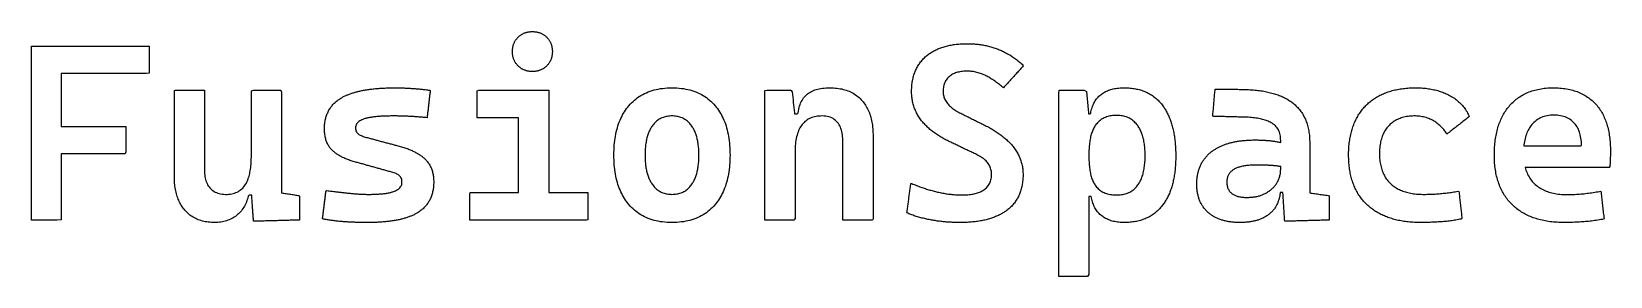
# Model space of a CAD drawing. Header units: millimetres. Extents: x 0 to 100, y 0 to 16.
import ezdxf

# ---------------------------------------------------------------- set-up
doc = ezdxf.new("R2010")
doc.units = ezdxf.units.MM
doc.layers.add('OUTLINE', color=7, linetype='Continuous')

msp = doc.modelspace()

# ---------------------------------------------------------------- linework, layer by layer
at = {"layer": 'OUTLINE'}
for points in [[(31.8107, 12.9775), (31.7658, 12.9756), (31.7202, 12.975), (31.6747, 12.9756), (31.6298, 12.9775), (31.5856, 12.9806), (31.5421, 12.9849), (31.4992, 12.9905), (31.4571, 12.9973), (31.4156, 13.0054), (31.3747, 13.0147), (31.3346, 13.0252), (31.2951, 13.037), (31.2563, 13.05), (31.2181, 13.0642), (31.1806, 13.0797), (31.1438, 13.0964), (31.1077, 13.1144), (31.0723, 13.1336), (31.0375, 13.154), (31.0034, 13.1757), (30.9699, 13.1986), (30.9372, 13.2228), (30.9051, 13.2482), (30.8736, 13.2748), (30.8429, 13.3027), (30.8128, 13.3318), (30.7837, 13.3618), (30.7558, 13.3926), (30.7292, 13.424), (30.7038, 13.4561), (30.6796, 13.4888), (30.6567, 13.5222), (30.635, 13.5564), (30.6146, 13.5911), (30.5954, 13.6266), (30.5774, 13.6627), (30.5607, 13.6995), (30.5452, 13.737), (30.531, 13.7751), (30.518, 13.8139), (30.5062, 13.8534), (30.4957, 13.8936), (30.4864, 13.9344), (30.4783, 13.9759), (30.4715, 14.0181), (30.4659, 14.061), (30.4616, 14.1045), (30.4585, 14.1487), (30.4566, 14.1936), (30.456, 14.2391), (30.4566, 14.2847), (30.4585, 14.3296), (30.4616, 14.3738), (30.4659, 14.4173), (30.4715, 14.4602), (30.4783, 14.5024), (30.4863, 14.5439), (30.4956, 14.5847), (30.5061, 14.6249), (30.5179, 14.6644), (30.5309, 14.7032), (30.5451, 14.7413), (30.5606, 14.7788), (30.5773, 14.8156), (30.5953, 14.8517), (30.6145, 14.8872), (30.6349, 14.922), (30.6566, 14.9561), (30.6795, 14.9895), (30.7037, 15.0223), (30.729, 15.0544), (30.7557, 15.0858), (30.7835, 15.1165), (30.8126, 15.1466), (30.8427, 15.1757), (30.8735, 15.2035), (30.9049, 15.2302), (30.937, 15.2556), (30.9697, 15.2797), (31.0032, 15.3026), (31.0373, 15.3243), (31.0721, 15.3447), (31.1075, 15.3639), (31.1437, 15.3819), (31.1805, 15.3986), (31.2179, 15.4141), (31.2561, 15.4283), (31.2949, 15.4414), (31.3344, 15.4531), (31.3745, 15.4637), (31.4154, 15.4729), (31.4569, 15.481), (31.4991, 15.4878), (31.5419, 15.4934), (31.5854, 15.4977), (31.6296, 15.5008), (31.6745, 15.5027), (31.7201, 15.5033), (31.7656, 15.5027), (31.8105, 15.5008), (31.8547, 15.4978), (31.8982, 15.4934), (31.9411, 15.4879), (31.9833, 15.481), (32.0248, 15.473), (32.0656, 15.4637), (32.1058, 15.4532), (32.1453, 15.4414), (32.1841, 15.4284), (32.2223, 15.4142), (32.2597, 15.3987), (32.2965, 15.382), (32.3327, 15.364), (32.3681, 15.3448), (32.4029, 15.3244), (32.437, 15.3027), (32.4704, 15.2798), (32.5032, 15.2557), (32.5353, 15.2303), (32.5667, 15.2037), (32.5974, 15.1758), (32.6275, 15.1467), (32.6566, 15.1166), (32.6845, 15.0859), (32.7111, 15.0545), (32.7365, 15.0224), (32.7607, 14.9896), (32.7836, 14.9562), (32.8053, 14.9221), (32.8257, 14.8873), (32.8449, 14.8519), (32.8629, 14.8157), (32.8796, 14.779), (32.8951, 14.7415), (32.9093, 14.7033), (32.9223, 14.6645), (32.9341, 14.625), (32.9446, 14.5849), (32.9539, 14.544), (32.962, 14.5025), (32.9688, 14.4603), (32.9744, 14.4175), (32.9787, 14.3739), (32.9818, 14.3297), (32.9837, 14.2849), (32.9843, 14.2393), (32.9837, 14.1937), (32.9818, 14.1489), (32.9787, 14.1047), (32.9744, 14.0611), (32.9688, 14.0183), (32.962, 13.9761), (32.9539, 13.9346), (32.9447, 13.8937), (32.9341, 13.8536), (32.9224, 13.8141), (32.9094, 13.7753), (32.8951, 13.7371), (32.8796, 13.6996), (32.8629, 13.6628), (32.8449, 13.6267), (32.8257, 13.5913), (32.8053, 13.5565), (32.7836, 13.5224), (32.7607, 13.4889), (32.7366, 13.4562), (32.7112, 13.4241), (32.6845, 13.3927), (32.6567, 13.362), (32.6276, 13.3319), (32.5975, 13.3028), (32.5668, 13.2749), (32.5354, 13.2483), (32.5033, 13.2229), (32.4705, 13.1987), (32.4371, 13.1758), (32.403, 13.1541), (32.3682, 13.1336), (32.3328, 13.1144), (32.2966, 13.0965), (32.2598, 13.0797), (32.2224, 13.0642), (32.1842, 13.05), (32.1454, 13.037), (32.1059, 13.0252), (32.0658, 13.0147), (32.0249, 13.0054), (31.9834, 12.9973), (31.9412, 12.9905), (31.8984, 12.9849), (31.8549, 12.9806)], [(0.1881, 14.5805), (0.2588, 14.5805), (0.379, 14.5805), (0.5272, 14.5805), (0.57, 14.5805), (0.761, 14.5805), (0.7955, 14.5805), (0.952, 14.5805), (1.0639, 14.5805), (1.1429, 14.5805), (1.3323, 14.5805), (1.3339, 14.5805), (1.5249, 14.5805), (1.6006, 14.5805), (1.7159, 14.5805), (1.9069, 14.5805), (2.0978, 14.5805), (2.2888, 14.5805), (2.4798, 14.5805), (2.6708, 14.5805), (2.8618, 14.5805), (3.0527, 14.5805), (3.2437, 14.5805), (3.4347, 14.5805), (3.6257, 14.5805), (3.8167, 14.5805), (4.0076, 14.5805), (4.1986, 14.5805), (4.3896, 14.5805), (4.5806, 14.5805), (4.7715, 14.5805), (4.9625, 14.5805), (5.1535, 14.5805), (5.3445, 14.5805), (5.5355, 14.5805), (5.7264, 14.5805), (5.9174, 14.5805), (6.1084, 14.5805), (6.2994, 14.5805), (6.4904, 14.5805), (6.6813, 14.5805), (6.8723, 14.5805), (7.0633, 14.5805), (7.2543, 14.5805), (7.4453, 14.5805), (7.4453, 14.3895), (7.4453, 14.1985), (7.4453, 14.0075), (7.4453, 13.8166), (7.4453, 13.6256), (7.4453, 13.4346), (7.4453, 13.2436), (7.4453, 13.0526), (7.4453, 12.8617), (7.2572, 12.8587), (7.0662, 12.8587), (6.8752, 12.8587), (6.6843, 12.8587), (6.4933, 12.8587), (6.3023, 12.8587), (6.1113, 12.8587), (5.9204, 12.8587), (5.7294, 12.8587), (5.5384, 12.8587), (5.3474, 12.8587), (5.1564, 12.8587), (4.9655, 12.8587), (4.7745, 12.8587), (4.5835, 12.8587), (4.3925, 12.8587), (4.2015, 12.8587), (4.0106, 12.8587), (3.8196, 12.8587), (3.6286, 12.8587), (3.4376, 12.8587), (3.2466, 12.8587), (3.0557, 12.8587), (2.8647, 12.8587), (2.6737, 12.8587), (2.4827, 12.8587), (2.2917, 12.8587), (2.1008, 12.8587), (1.9098, 12.8587), (1.869, 12.8587), (1.869, 12.7019), (1.869, 12.4335), (1.869, 12.1651), (1.869, 11.8968), (1.869, 11.6284), (1.869, 11.36), (1.869, 11.0916), (1.869, 10.8233), (1.869, 10.5549), (1.869, 10.2865), (1.869, 10.0181), (1.869, 9.7498), (1.869, 9.4851), (1.9607, 9.4851), (2.1212, 9.4851), (2.2816, 9.4851), (2.4421, 9.4851), (2.6025, 9.4851), (2.763, 9.4851), (2.9234, 9.4851), (3.0838, 9.4851), (3.2443, 9.4851), (3.4047, 9.4851), (3.5652, 9.4851), (3.7256, 9.4851), (3.886, 9.4851), (4.0465, 9.4851), (4.2069, 9.4851), (4.3674, 9.4851), (4.5278, 9.4851), (4.6882, 9.4851), (4.8487, 9.4851), (5.0091, 9.4851), (5.1696, 9.4851), (5.33, 9.4851), (5.4905, 9.4851), (5.6509, 9.4851), (5.8113, 9.4851), (5.9718, 9.4851), (5.9718, 9.3246), (5.9718, 9.1642), (5.9718, 9.0037), (5.9718, 8.8433), (5.9718, 8.6829), (5.9718, 8.5224), (5.9718, 8.362), (5.9718, 8.2015), (5.9718, 8.0411), (5.9718, 7.8807), (5.9363, 7.7557), (5.7759, 7.7557), (5.6154, 7.7557), (5.455, 7.7557), (5.2946, 7.7557), (5.1341, 7.7557), (4.9737, 7.7557), (4.8132, 7.7557), (4.6528, 7.7557), (4.4923, 7.7557), (4.3319, 7.7557), (4.1715, 7.7557), (4.011, 7.7557), (3.8506, 7.7557), (3.6901, 7.7557), (3.5297, 7.7557), (3.3693, 7.7557), (3.2088, 7.7557), (3.0484, 7.7557), (2.8879, 7.7557), (2.7275, 7.7557), (2.5671, 7.7557), (2.4066, 7.7557), (2.2462, 7.7557), (2.0857, 7.7557), (1.9253, 7.7557), (1.869, 7.7557), (1.869, 7.6028), (1.869, 7.3344), (1.869, 7.066), (1.869, 6.7977), (1.869, 6.5293), (1.869, 6.2609), (1.869, 5.9926), (1.869, 5.7242), (1.869, 5.4558), (1.869, 5.1874), (1.869, 4.9191), (1.869, 4.6507), (1.869, 4.3823), (1.869, 4.1139), (1.869, 3.8456), (1.869, 3.5772), (1.6102, 3.5676), (1.3419, 3.5676), (1.0735, 3.5676), (0.8051, 3.5676), (0.5367, 3.5676), (0.2684, 3.5676), (0, 3.5676), (0, 3.836), (0, 4.1044), (0, 4.3727), (0, 4.6411), (0, 4.9095), (0, 5.1778), (0, 5.4462), (0, 5.7146), (0, 5.983), (0, 6.2513), (0, 6.5197), (0, 6.7881), (0, 7.0565), (0, 7.3248), (0, 7.5932), (0, 7.7557), (0, 7.8616), (0, 7.9161), (0, 8.0766), (0, 8.1299), (0, 8.237), (0, 8.3974), (0, 8.3983), (0, 8.5579), (0, 8.6667), (0, 8.7183), (0, 8.8788), (0, 8.9351), (0, 9.0392), (0, 9.1996), (0, 9.2034), (0, 9.3601), (0, 9.4718), (0, 9.7402), (0, 10.0085), (0, 10.2769), (0, 10.5453), (0, 10.8137), (0, 11.082), (0, 11.3504), (0, 11.6188), (0, 11.8872), (0, 12.1555), (0, 12.4239), (0, 12.6923), (0, 12.8587), (0, 12.9606), (0, 13.0497), (0, 13.229), (0, 13.2407), (0, 13.4317), (0, 13.4974), (0, 13.6227), (0, 13.7658), (0, 13.8136), (0, 14.0046), (0, 14.0341), (0, 14.1956), (0, 14.3025), (0, 14.3866), (0, 14.5709), (0, 14.5775)], [(58.9799, 3.4143), (58.8879, 3.4129), (58.7947, 3.4125), (58.717, 3.4128), (58.6396, 3.4136), (58.5625, 3.4149), (58.4856, 3.4168), (58.409, 3.4192), (58.3328, 3.4221), (58.2567, 3.4256), (58.181, 3.4296), (58.1056, 3.4341), (58.0304, 3.4392), (57.9555, 3.4448), (57.8809, 3.4509), (57.8065, 3.4576), (57.7325, 3.4648), (57.6587, 3.4725), (57.5852, 3.4808), (57.512, 3.4896), (57.4391, 3.4989), (57.3664, 3.5088), (57.2941, 3.5192), (57.222, 3.5302), (57.1501, 3.5416), (57.0786, 3.5536), (57.0074, 3.5662), (56.9294, 3.5806), (56.8513, 3.5957), (56.7738, 3.6114), (56.697, 3.6278), (56.6209, 3.6447), (56.5455, 3.6622), (56.4707, 3.6803), (56.3966, 3.699), (56.3232, 3.7183), (56.2505, 3.7382), (56.1785, 3.7587), (56.1071, 3.7798), (56.0364, 3.8014), (55.9664, 3.8237), (55.8971, 3.8466), (55.8284, 3.87), (55.7604, 3.8941), (55.6931, 3.9187), (55.6265, 3.944), (55.5606, 3.9698), (55.4953, 3.9962), (55.4464, 4.0332), (55.4562, 4.1074), (55.466, 4.1816), (55.4757, 4.2558), (55.4855, 4.33), (55.4953, 4.4042), (55.505, 4.4784), (55.5148, 4.5526), (55.5246, 4.6268), (55.5343, 4.701), (55.5441, 4.7752), (55.5539, 4.8494), (55.5636, 4.9236), (55.5734, 4.9978), (55.5832, 5.072), (55.5929, 5.1461), (55.6027, 5.2203), (55.6125, 5.2945), (55.6222, 5.3687), (55.632, 5.4429), (55.6418, 5.5171), (55.6515, 5.5913), (55.6613, 5.6655), (55.6711, 5.7397), (55.6808, 5.8139), (55.6906, 5.8881), (55.7512, 5.8771), (55.8233, 5.847), (55.8953, 5.8176), (55.9672, 5.7888), (56.039, 5.7607), (56.1107, 5.7331), (56.1822, 5.7062), (56.2537, 5.6799), (56.325, 5.6543), (56.3963, 5.6292), (56.4674, 5.6048), (56.5384, 5.581), (56.6093, 5.5578), (56.6801, 5.5353), (56.7508, 5.5134), (56.8213, 5.4921), (56.8918, 5.4715), (56.9621, 5.4514), (57.0323, 5.432), (57.1024, 5.4132), (57.1724, 5.3951), (57.2423, 5.3775), (57.3121, 5.3606), (57.3836, 5.3439), (57.4618, 5.3264), (57.5397, 5.3097), (57.6171, 5.2939), (57.6941, 5.2789), (57.7707, 5.2649), (57.8468, 5.2516), (57.9225, 5.2393), (57.9978, 5.2278), (58.0727, 5.2172), (58.1471, 5.2075), (58.2211, 5.1986), (58.2947, 5.1906), (58.3679, 5.1835), (58.4406, 5.1772), (58.513, 5.1718), (58.5849, 5.1673), (58.6563, 5.1636), (58.7274, 5.1608), (58.798, 5.1589), (58.8682, 5.1578), (58.9449, 5.1576), (59.038, 5.159), (59.1287, 5.162), (59.2172, 5.1668), (59.3032, 5.1732), (59.3869, 5.1814), (59.4682, 5.1913), (59.5472, 5.2029), (59.6237, 5.2163), (59.698, 5.2313), (59.7699, 5.2481), (59.8394, 5.2666), (59.9065, 5.2868), (59.9713, 5.3087), (60.0337, 5.3323), (60.0938, 5.3576), (60.1515, 5.3847), (60.2068, 5.4134), (60.2598, 5.4439), (60.3104, 5.4761), (60.3682, 5.5172), (60.4267, 5.5642), (60.481, 5.614), (60.5311, 5.6665), (60.577, 5.7217), (60.6186, 5.7797), (60.656, 5.8403), (60.6892, 5.9036), (60.7181, 5.9697), (60.7429, 6.0385), (60.7634, 6.11), (60.7796, 6.1842), (60.7917, 6.2611), (60.7995, 6.3408), (60.8031, 6.4231), (60.8025, 6.5003), (60.7982, 6.5725), (60.7901, 6.6431), (60.7783, 6.7121), (60.7627, 6.7796), (60.7434, 6.8455), (60.7202, 6.9098), (60.6934, 6.9725), (60.6627, 7.0337), (60.6283, 7.0933), (60.5902, 7.1513), (60.5483, 7.2077), (60.5026, 7.2626), (60.4532, 7.3159), (60.4, 7.3677), (60.3431, 7.4178), (60.2824, 7.4664), (60.2179, 7.5135), (60.1497, 7.5589), (60.0777, 7.6028), (60.002, 7.6451), (59.9225, 7.6858), (59.8428, 7.7237), (59.7753, 7.7558), (59.7077, 7.7879), (59.6401, 7.82), (59.5725, 7.8521), (59.5049, 7.8842), (59.4373, 7.9164), (59.3697, 7.9485), (59.3021, 7.9806), (59.2345, 8.0127), (59.1669, 8.0448), (59.0993, 8.0769), (59.0317, 8.1091), (58.9641, 8.1412), (58.8966, 8.1733), (58.829, 8.2054), (58.7614, 8.2375), (58.6938, 8.2697), (58.6262, 8.3018), (58.5586, 8.3339), (58.491, 8.366), (58.4234, 8.3981), (58.3558, 8.4302), (58.2882, 8.4624), (58.2206, 8.4945), (58.153, 8.5266), (58.0779, 8.5623), (58.0026, 8.5992), (57.9285, 8.6367), (57.8556, 8.6747), (57.7838, 8.7133), (57.7132, 8.7524), (57.6438, 8.7921), (57.5756, 8.8324), (57.5085, 8.8733), (57.4426, 8.9147), (57.3779, 8.9567), (57.3144, 8.9992), (57.252, 9.0424), (57.1908, 9.0861), (57.1308, 9.1303), (57.072, 9.1751), (57.0144, 9.2205), (56.9579, 9.2665), (56.9026, 9.313), (56.8485, 9.3601), (56.7955, 9.4077), (56.7438, 9.456), (56.6932, 9.5047), (56.6437, 9.5541), (56.5955, 9.604), (56.5484, 9.6545), (56.5026, 9.7056), (56.4578, 9.7572), (56.4143, 9.8094), (56.3719, 9.8621), (56.3264, 9.9213), (56.2815, 9.9826), (56.2384, 10.0446), (56.1971, 10.1072), (56.1575, 10.1706), (56.1197, 10.2347), (56.0838, 10.2994), (56.0496, 10.3648), (56.0172, 10.431), (55.9865, 10.4978), (55.9577, 10.5653), (55.9307, 10.6334), (55.9054, 10.7023), (55.8819, 10.7719), (55.8602, 10.8421), (55.8403, 10.913), (55.8222, 10.9847), (55.8059, 11.057), (55.7913, 11.13), (55.7786, 11.2037), (55.7676, 11.278), (55.7584, 11.3531), (55.751, 11.4289), (55.7454, 11.5053), (55.7415, 11.5824), (55.7395, 11.6602), (55.7392, 11.7414), (55.7406, 11.8269), (55.7437, 11.9112), (55.7484, 11.9943), (55.7547, 12.0763), (55.7628, 12.1571), (55.7724, 12.2368), (55.7837, 12.3152), (55.7967, 12.3925), (55.8113, 12.4686), (55.8276, 12.5436), (55.8455, 12.6174), (55.8651, 12.69), (55.8863, 12.7614), (55.9092, 12.8317), (55.9337, 12.9008), (55.9599, 12.9687), (55.9878, 13.0354), (56.0172, 13.101), (56.0484, 13.1654), (56.0812, 13.2287), (56.1156, 13.2907), (56.1517, 13.3516), (56.1894, 13.4114), (56.2288, 13.4699), (56.2699, 13.5273), (56.3126, 13.5835), (56.3569, 13.6386), (56.4029, 13.6924), (56.4506, 13.7451), (56.4999, 13.7967), (56.5508, 13.847), (56.6034, 13.8962), (56.6577, 13.9442), (56.7078, 13.9863), (56.759, 14.0272), (56.8112, 14.067), (56.8646, 14.1056), (56.9191, 14.143), (56.9747, 14.1793), (57.0314, 14.2145), (57.0892, 14.2485), (57.1482, 14.2814), (57.2082, 14.3131), (57.2693, 14.3437), (57.3316, 14.3731), (57.3949, 14.4014), (57.4594, 14.4285), (57.525, 14.4545), (57.5917, 14.4793), (57.6595, 14.503), (57.7284, 14.5255), (57.7984, 14.5469), (57.8695, 14.5671), (57.9417, 14.5862), (58.0151, 14.6042), (58.0895, 14.621), (58.165, 14.6366), (58.2417, 14.6511), (58.3195, 14.6645), (58.3983, 14.6767), (58.4783, 14.6877), (58.5594, 14.6976), (58.6416, 14.7064), (58.7249, 14.714), (58.8093, 14.7205), (58.8949, 14.7258), (58.9815, 14.73), (59.0692, 14.733), (59.1581, 14.7349), (59.2481, 14.7356), (59.3289, 14.7352), (59.4078, 14.7339), (59.4862, 14.7316), (59.5642, 14.7282), (59.6416, 14.724), (59.7186, 14.7187), (59.7952, 14.7124), (59.8712, 14.7052), (59.9468, 14.697), (60.0219, 14.6878), (60.0965, 14.6776), (60.1707, 14.6665), (60.2443, 14.6543), (60.3176, 14.6412), (60.3903, 14.6271), (60.4625, 14.612), (60.5343, 14.596), (60.6056, 14.5789), (60.6765, 14.5609), (60.7468, 14.5419), (60.8167, 14.5219), (60.8861, 14.5009), (60.955, 14.479), (61.0235, 14.456), (61.0915, 14.4321), (61.159, 14.4072), (61.2265, 14.3812), (61.2946, 14.3537), (61.3621, 14.3252), (61.4293, 14.2956), (61.4959, 14.265), (61.5622, 14.2333), (61.628, 14.2006), (61.6933, 14.1669), (61.7582, 14.1321), (61.8226, 14.0963), (61.8866, 14.0594), (61.9501, 14.0214), (62.0132, 13.9824), (62.0758, 13.9424), (62.138, 13.9013), (62.1998, 13.8592), (62.2611, 13.8161), (62.3219, 13.7718), (62.3823, 13.7266), (62.4422, 13.6803), (62.5017, 13.6329), (62.5608, 13.5845), (62.6194, 13.5351), (62.6775, 13.4846), (62.7352, 13.433), (62.7925, 13.3805), (62.8085, 13.3263), (62.7582, 13.2708), (62.708, 13.2154), (62.6577, 13.1599), (62.6074, 13.1045), (62.5572, 13.0491), (62.5069, 12.9936), (62.4566, 12.9382), (62.4064, 12.8827), (62.3561, 12.8273), (62.3058, 12.7719), (62.2556, 12.7164), (62.2053, 12.661), (62.155, 12.6055), (62.1048, 12.5501), (62.0545, 12.4947), (62.0042, 12.4392), (61.954, 12.3838), (61.9037, 12.3283), (61.8535, 12.2729), (61.8032, 12.2174), (61.7529, 12.162), (61.7027, 12.1066), (61.6524, 12.0511), (61.6021, 11.9957), (61.5519, 11.9402), (61.4896, 11.9868), (61.4265, 12.0407), (61.3636, 12.0932), (61.3009, 12.1441), (61.2384, 12.1936), (61.1761, 12.2416), (61.114, 12.2882), (61.052, 12.3333), (60.9903, 12.377), (60.9288, 12.4191), (60.8675, 12.4599), (60.8063, 12.4991), (60.7454, 12.5369), (60.6847, 12.5732), (60.6241, 12.6081), (60.5638, 12.6415), (60.5036, 12.6734), (60.4437, 12.7039), (60.3829, 12.7334), (60.3105, 12.7666), (60.2381, 12.7975), (60.1657, 12.8263), (60.0934, 12.8528), (60.0211, 12.8771), (59.9489, 12.8992), (59.8767, 12.9191), (59.8045, 12.9368), (59.7323, 12.9522), (59.6602, 12.9654), (59.5881, 12.9764), (59.5161, 12.9852), (59.444, 12.9917), (59.3721, 12.996), (59.3001, 12.9981), (59.2182, 12.998), (59.1301, 12.9953), (59.0446, 12.99), (58.9616, 12.9823), (58.8811, 12.9719), (58.8031, 12.959), (58.7276, 12.9436), (58.6547, 12.9256), (58.5843, 12.905), (58.5164, 12.8819), (58.4511, 12.8563), (58.3882, 12.8281), (58.3279, 12.7973), (58.2701, 12.764), (58.2148, 12.7282), (58.1621, 12.6897), (58.1092, 12.6464), (58.0569, 12.5978), (58.0086, 12.5462), (57.9641, 12.4918), (57.9235, 12.4345), (57.8868, 12.3743), (57.8541, 12.3112), (57.8252, 12.2452), (57.8002, 12.1764), (57.7792, 12.1046), (57.762, 12.03), (57.7487, 11.9525), (57.7393, 11.8721), (57.7338, 11.7888), (57.7323, 11.7035), (57.7349, 11.6262), (57.7421, 11.5505), (57.7537, 11.4766), (57.7698, 11.4043), (57.7904, 11.3338), (57.8155, 11.265), (57.845, 11.1979), (57.8791, 11.1324), (57.9176, 11.0687), (57.9606, 11.0067), (58.008, 10.9465), (58.0506, 10.8975), (58.096, 10.8492), (58.1442, 10.8016), (58.1951, 10.7548), (58.2487, 10.7088), (58.3051, 10.6635), (58.3642, 10.6189), (58.4261, 10.5751), (58.4907, 10.532), (58.5581, 10.4896), (58.6282, 10.448), (58.701, 10.4072), (58.7766, 10.367), (58.8471, 10.3316), (58.9141, 10.2983), (58.9811, 10.2649), (59.0481, 10.2316), (59.1151, 10.1982), (59.1821, 10.1649), (59.2491, 10.1316), (59.3161, 10.0982), (59.3831, 10.0649), (59.4501, 10.0316), (59.5171, 9.9982), (59.5841, 9.9649), (59.6511, 9.9315), (59.7181, 9.8982), (59.7851, 9.8649), (59.8521, 9.8315), (59.9191, 9.7982), (59.9861, 9.7649), (60.0531, 9.7315), (60.1201, 9.6982), (60.1871, 9.6648), (60.2541, 9.6315), (60.3211, 9.5982), (60.3945, 9.5615), (60.4708, 9.5225), (60.5459, 9.4831), (60.6198, 9.4434), (60.6925, 9.4032), (60.764, 9.3627), (60.8343, 9.3217), (60.9035, 9.2804), (60.9714, 9.2387), (61.0382, 9.1966), (61.1038, 9.1541), (61.1682, 9.1112), (61.2314, 9.0679), (61.2935, 9.0243), (61.3543, 8.9802), (61.414, 8.9358), (61.4724, 8.8909), (61.5297, 8.8457), (61.5858, 8.8001), (61.6407, 8.7541), (61.6945, 8.7077), (61.747, 8.6609), (61.7984, 8.6137), (61.8485, 8.5661), (61.8975, 8.5182), (61.9453, 8.4698), (61.9919, 8.4211), (62.0374, 8.3719), (62.0816, 8.3224), (62.1247, 8.2725), (62.1669, 8.2217), (62.215, 8.1614), (62.2611, 8.1004), (62.3053, 8.0387), (62.3476, 7.9763), (62.388, 7.9132), (62.4265, 7.8493), (62.4631, 7.7847), (62.4978, 7.7195), (62.5306, 7.6535), (62.5615, 7.5868), (62.5904, 7.5194), (62.6175, 7.4512), (62.6427, 7.3824), (62.666, 7.3129), (62.6873, 7.2426), (62.7068, 7.1716), (62.7243, 7.0999), (62.74, 7.0275), (62.7537, 6.9544), (62.7656, 6.8806), (62.7755, 6.8061), (62.7835, 6.7308), (62.7896, 6.6549), (62.7939, 6.5782), (62.7962, 6.5008), (62.7966, 6.4205), (62.7952, 6.3353), (62.7922, 6.2513), (62.7874, 6.1685), (62.7808, 6.0869), (62.7726, 6.0064), (62.7626, 5.9272), (62.7509, 5.8492), (62.7375, 5.7723), (62.7224, 5.6967), (62.7055, 5.6222), (62.6869, 5.5489), (62.6666, 5.4768), (62.6445, 5.406), (62.6208, 5.3363), (62.5953, 5.2678), (62.568, 5.2005), (62.5391, 5.1343), (62.5084, 5.0694), (62.476, 5.0057), (62.4419, 4.9432), (62.4061, 4.8818), (62.3685, 4.8217), (62.3292, 4.7627), (62.2882, 4.705), (62.2455, 4.6484), (62.201, 4.593), (62.1548, 4.5389), (62.1069, 4.4859), (62.0573, 4.4341), (62.0059, 4.3835), (61.9529, 4.3341), (61.898, 4.2859), (61.8415, 4.2388), (61.7833, 4.193), (61.733, 4.1554), (61.6828, 4.1196), (61.6315, 4.0847), (61.5792, 4.0507), (61.5258, 4.0175), (61.4713, 3.9853), (61.4158, 3.9539), (61.3591, 3.9234), (61.3014, 3.8938), (61.2426, 3.8651), (61.1828, 3.8372), (61.1219, 3.8103), (61.0599, 3.7842), (60.9968, 3.759), (60.9326, 3.7347), (60.8674, 3.7113), (60.8011, 3.6887), (60.7338, 3.6671), (60.6653, 3.6463), (60.5958, 3.6264), (60.5252, 3.6074), (60.4535, 3.5893), (60.3808, 3.572), (60.307, 3.5557), (60.2321, 3.5402), (60.1561, 3.5256), (60.0791, 3.5119), (60.001, 3.4991), (59.9218, 3.4872), (59.8416, 3.4761), (59.7602, 3.466), (59.6778, 3.4567), (59.5943, 3.4483), (59.5098, 3.4408), (59.4242, 3.4342), (59.3375, 3.4284), (59.2497, 3.4235), (59.1608, 3.4196), (59.0709, 3.4165)], [(15.8369, 6.8561), (15.8369, 6.7814), (15.8369, 6.7648), (15.8369, 6.7067), (15.8369, 6.632), (15.8369, 6.6064), (15.8369, 6.5573), (15.8369, 6.4826), (15.8369, 6.4479), (15.8369, 6.4079), (15.8369, 6.3332), (15.8369, 6.2584), (15.8369, 6.1837), (15.8369, 6.109), (15.8369, 6.0343), (15.8369, 5.9596), (15.8369, 5.8849), (15.8369, 5.8102), (15.8369, 5.7355), (15.8369, 5.6607), (15.8369, 5.586), (15.8369, 5.5113), (15.8369, 5.4366), (15.8369, 5.3619), (15.839, 5.289), (15.9129, 5.2779), (15.9868, 5.2668), (16.0606, 5.2556), (16.1345, 5.2445), (16.2084, 5.2334), (16.2823, 5.2222), (16.3562, 5.2111), (16.43, 5.2), (16.5039, 5.1888), (16.5778, 5.1777), (16.6517, 5.1666), (16.7255, 5.1554), (16.7994, 5.1443), (16.8733, 5.1332), (16.9472, 5.1221), (16.9691, 5.0662), (16.9691, 4.9915), (16.9691, 4.9168), (16.9691, 4.8421), (16.9691, 4.7674), (16.9691, 4.6927), (16.9691, 4.618), (16.9691, 4.5433), (16.9691, 4.4685), (16.9691, 4.3938), (16.9691, 4.3191), (16.9691, 4.2444), (16.9691, 4.1697), (16.9691, 4.095), (16.9691, 4.0203), (16.9691, 3.9456), (16.9691, 3.8709), (16.9691, 3.7961), (16.9691, 3.7214), (16.9691, 3.6467), (16.9691, 3.572), (16.8989, 3.5657), (16.8242, 3.5637), (16.7495, 3.5618), (16.6748, 3.5598), (16.6001, 3.5578), (16.5254, 3.5558), (16.4507, 3.5538), (16.3761, 3.5518), (16.3014, 3.5498), (16.2267, 3.5478), (16.152, 3.5458), (16.0773, 3.5439), (16.0026, 3.5419), (15.928, 3.5399), (15.8533, 3.5379), (15.7786, 3.5359), (15.7039, 3.5339), (15.6292, 3.5319), (15.5545, 3.5299), (15.4798, 3.5279), (15.4052, 3.526), (15.3305, 3.524), (15.2558, 3.522), (15.1811, 3.52), (15.1064, 3.518), (15.0317, 3.516), (14.957, 3.514), (14.8824, 3.512), (14.8077, 3.51), (14.733, 3.508), (14.6583, 3.5061), (14.5836, 3.5041), (14.5089, 3.5021), (14.4342, 3.5001), (14.3596, 3.4981), (14.2849, 3.4961), (14.2102, 3.4941), (14.1355, 3.4921), (14.0608, 3.4901), (14.0555, 3.5647), (14.0503, 3.6392), (14.045, 3.7137), (14.0397, 3.7882), (14.0344, 3.8628), (14.0291, 3.9373), (14.0238, 4.0118), (14.0186, 4.0863), (14.0133, 4.1609), (14.008, 4.2354), (14.0027, 4.3099), (13.9974, 4.3844), (13.9921, 4.459), (13.9869, 4.5335), (13.9816, 4.608), (13.9763, 4.6825), (13.971, 4.7571), (13.9657, 4.8316), (13.9605, 4.9061), (13.9552, 4.9806), (13.9499, 5.0552), (13.9446, 5.1297), (13.9432, 5.1497), (13.8647, 5.1497), (13.7726, 5.1497), (13.7263, 5.082), (13.6997, 4.9841), (13.6704, 4.889), (13.6385, 4.7967), (13.6038, 4.7073), (13.5664, 4.6207), (13.5263, 4.5369), (13.4836, 4.456), (13.4381, 4.3779), (13.39, 4.3026), (13.3391, 4.2302), (13.2856, 4.1606), (13.2294, 4.0938), (13.1704, 4.0299), (13.1088, 3.9688), (13.0445, 3.9105), (12.9773, 3.8549), (12.9063, 3.8013), (12.8334, 3.7512), (12.7584, 3.7046), (12.6814, 3.6614), (12.6025, 3.6216), (12.5216, 3.5853), (12.4386, 3.5525), (12.3537, 3.5231), (12.2668, 3.4972), (12.1778, 3.4747), (12.0869, 3.4557), (11.994, 3.4401), (11.8991, 3.428), (11.8022, 3.4194), (11.7032, 3.4142), (11.6023, 3.4125), (11.4966, 3.414), (11.393, 3.4184), (11.2915, 3.4257), (11.1921, 3.4359), (11.0949, 3.4491), (10.9998, 3.4652), (10.9068, 3.4843), (10.8159, 3.5063), (10.7271, 3.5312), (10.6405, 3.559), (10.5559, 3.5898), (10.4735, 3.6235), (10.3932, 3.6601), (10.3151, 3.6997), (10.239, 3.7421), (10.1651, 3.7876), (10.0933, 3.8359), (10.0236, 3.8872), (9.9561, 3.9414), (9.8906, 3.9985), (9.8273, 4.0586), (9.7661, 4.1216), (9.7073, 4.1872), (9.6557, 4.2494), (9.6061, 4.3135), (9.5586, 4.3797), (9.5132, 4.4478), (9.4699, 4.5179), (9.4287, 4.59), (9.3896, 4.664), (9.3526, 4.7401), (9.3177, 4.8181), (9.2848, 4.8981), (9.2541, 4.9801), (9.2254, 5.064), (9.1988, 5.15), (9.1743, 5.2379), (9.1519, 5.3278), (9.1316, 5.4197), (9.1134, 5.5135), (9.0973, 5.6094), (9.0832, 5.7072), (9.0713, 5.807), (9.0614, 5.9088), (9.0537, 6.0125), (9.048, 6.1183), (9.0444, 6.226), (9.0429, 6.3357), (9.0429, 6.4318), (9.0429, 6.5238), (9.0429, 6.6159), (9.0429, 6.7079), (9.0429, 6.7999), (9.0429, 6.8919), (9.0429, 6.984), (9.0429, 7.076), (9.0429, 7.168), (9.0429, 7.26), (9.0429, 7.3521), (9.0429, 7.4441), (9.0429, 7.5361), (9.0429, 7.6281), (9.0429, 7.7201), (9.0429, 7.8122), (9.0429, 7.9042), (9.0429, 7.9962), (9.0429, 8.0882), (9.0429, 8.1803), (9.0429, 8.2723), (9.0429, 8.3643), (9.0429, 8.4563), (9.0429, 8.5483), (9.0429, 8.6404), (9.0429, 8.7324), (9.0429, 8.8244), (9.0429, 8.9164), (9.0429, 9.0085), (9.0429, 9.1005), (9.0429, 9.1925), (9.0429, 9.2845), (9.0429, 9.3765), (9.0429, 9.4686), (9.0429, 9.5606), (9.0429, 9.6526), (9.0429, 9.7446), (9.0429, 9.8367), (9.0429, 9.9287), (9.0429, 10.0207), (9.0429, 10.1127), (9.0429, 10.2048), (9.0429, 10.2968), (9.0429, 10.3888), (9.0429, 10.4808), (9.0429, 10.5728), (9.0429, 10.6649), (9.0429, 10.7569), (9.0429, 10.8489), (9.0429, 10.9409), (9.0429, 11.033), (9.0429, 11.125), (9.0429, 11.217), (9.0429, 11.309), (9.0429, 11.401), (9.0429, 11.4931), (9.0429, 11.5851), (9.0429, 11.6771), (9.0429, 11.7691), (9.1156, 11.7884), (9.2076, 11.7884), (9.2996, 11.7884), (9.3917, 11.7884), (9.4837, 11.7884), (9.5757, 11.7884), (9.6677, 11.7884), (9.7598, 11.7884), (9.8518, 11.7884), (9.9438, 11.7884), (10.0358, 11.7884), (10.1278, 11.7884), (10.2199, 11.7884), (10.3119, 11.7884), (10.4039, 11.7884), (10.4959, 11.7884), (10.588, 11.7884), (10.68, 11.7884), (10.772, 11.7884), (10.864, 11.7884), (10.956, 11.7884), (10.9585, 11.6989), (10.9585, 11.6069), (10.9585, 11.5149), (10.9585, 11.4228), (10.9585, 11.3308), (10.9585, 11.2388), (10.9585, 11.1468), (10.9585, 11.0548), (10.9585, 10.9627), (10.9585, 10.8707), (10.9585, 10.7787), (10.9585, 10.6867), (10.9585, 10.5946), (10.9585, 10.5026), (10.9585, 10.4106), (10.9585, 10.3186), (10.9585, 10.2265), (10.9585, 10.1345), (10.9585, 10.0425), (10.9585, 9.9505), (10.9585, 9.8585), (10.9585, 9.7664), (10.9585, 9.6744), (10.9585, 9.5824), (10.9585, 9.4904), (10.9585, 9.3983), (10.9585, 9.3063), (10.9585, 9.2143), (10.9585, 9.1223), (10.9585, 9.0303), (10.9585, 8.9382), (10.9585, 8.8462), (10.9585, 8.7542), (10.9585, 8.6622), (10.9585, 8.5701), (10.9585, 8.4781), (10.9585, 8.3861), (10.9585, 8.2941), (10.9585, 8.2021), (10.9585, 8.11), (10.9585, 8.018), (10.9585, 7.926), (10.9585, 7.834), (10.9585, 7.7419), (10.9585, 7.6499), (10.9585, 7.5579), (10.9585, 7.4659), (10.9585, 7.3738), (10.9585, 7.2818), (10.9585, 7.1898), (10.9585, 7.0978), (10.9585, 7.0058), (10.9585, 6.9137), (10.9585, 6.8217), (10.9585, 6.7297), (10.9588, 6.6314), (10.9625, 6.5242), (10.9706, 6.4209), (10.9831, 6.3216), (11, 6.2262), (11.0212, 6.1347), (11.0468, 6.0473), (11.0768, 5.9637), (11.1112, 5.8841), (11.15, 5.8085), (11.1931, 5.7368), (11.2406, 5.6691), (11.2925, 5.6053), (11.3513, 5.543), (11.4158, 5.4841), (11.4842, 5.4307), (11.5565, 5.3827), (11.6326, 5.3402), (11.7126, 5.3033), (11.7964, 5.2717), (11.8842, 5.2457), (11.9758, 5.2252), (12.0712, 5.2101), (12.1706, 5.2005), (12.2738, 5.1964), (12.3789, 5.1976), (12.4808, 5.2038), (12.5792, 5.2149), (12.6742, 5.231), (12.7657, 5.252), (12.8537, 5.2779), (12.9383, 5.3088), (13.0194, 5.3446), (13.097, 5.3854), (13.1712, 5.4311), (13.242, 5.4818), (13.3092, 5.5374), (13.373, 5.5979), (13.4334, 5.6634), (13.4903, 5.7339), (13.5351, 5.7965), (13.571, 5.853), (13.6052, 5.9127), (13.6376, 5.9758), (13.6682, 6.0422), (13.6971, 6.112), (13.7243, 6.1851), (13.7497, 6.2614), (13.7734, 6.3412), (13.7952, 6.4242), (13.8154, 6.5105), (13.8338, 6.6002), (13.8504, 6.6932), (13.8653, 6.7896), (13.8784, 6.8892), (13.8898, 6.9922), (13.8994, 7.0985), (13.9073, 7.2082), (13.9134, 7.3211), (13.9177, 7.4374), (13.9203, 7.557), (13.9212, 7.6513), (13.9212, 7.7956), (13.9212, 7.954), (13.9212, 8.1124), (13.9212, 8.2709), (13.9212, 8.4293), (13.9212, 8.5877), (13.9212, 8.7462), (13.9212, 8.9046), (13.9212, 9.0631), (13.9212, 9.2215), (13.9212, 9.3799), (13.9212, 9.5384), (13.9212, 9.6968), (13.9212, 9.8552), (13.9212, 10.0137), (13.9212, 10.1721), (13.9212, 10.3306), (13.9212, 10.489), (13.9212, 10.6474), (13.9212, 10.8059), (13.9212, 10.9643), (13.9212, 11.1227), (13.9212, 11.2812), (13.9212, 11.4396), (13.9212, 11.598), (13.9212, 11.7565), (14.0477, 11.7884), (14.2061, 11.7884), (14.3646, 11.7884), (14.523, 11.7884), (14.6814, 11.7884), (14.8399, 11.7884), (14.9983, 11.7884), (15.1567, 11.7884), (15.3152, 11.7884), (15.4736, 11.7884), (15.6321, 11.7884), (15.7905, 11.7884), (15.8369, 11.6764), (15.8369, 11.5179), (15.8369, 11.3595), (15.8369, 11.2011), (15.8369, 11.0426), (15.8369, 10.8842), (15.8369, 10.7258), (15.8369, 10.5673), (15.8369, 10.4089), (15.8369, 10.2504), (15.8369, 10.092), (15.8369, 9.9336), (15.8369, 9.7751), (15.8369, 9.6167), (15.8369, 9.4583), (15.8369, 9.2998), (15.8369, 9.1414), (15.8369, 8.9829), (15.8369, 8.8245), (15.8369, 8.6661), (15.8369, 8.5076), (15.8369, 8.3492), (15.8369, 8.1908), (15.8369, 8.0323), (15.8369, 7.8739), (15.8369, 7.7154), (15.8369, 7.557), (15.8369, 7.3986), (15.8369, 7.2401), (15.8369, 7.0817), (15.8369, 6.9233)], [(21.3963, 3.4127), (21.3121, 3.4125), (21.2388, 3.4126), (21.1662, 3.4129), (21.0943, 3.4133), (21.0232, 3.4139), (20.9528, 3.4147), (20.8832, 3.4157), (20.8143, 3.4169), (20.7462, 3.4182), (20.6788, 3.4198), (20.6121, 3.4215), (20.5462, 3.4234), (20.481, 3.4254), (20.4165, 3.4277), (20.3528, 3.4301), (20.2899, 3.4327), (20.2277, 3.4355), (20.1662, 3.4385), (20.1055, 3.4416), (20.0455, 3.4449), (19.9862, 3.4484), (19.9277, 3.4521), (19.87, 3.456), (19.8129, 3.46), (19.7567, 3.4642), (19.7011, 3.4687), (19.6375, 3.474), (19.5671, 3.4802), (19.4975, 3.4868), (19.4286, 3.4936), (19.3605, 3.5007), (19.2932, 3.5082), (19.2266, 3.5159), (19.1609, 3.524), (19.0958, 3.5323), (19.0316, 3.541), (18.9681, 3.55), (18.9054, 3.5592), (18.8434, 3.5688), (18.7822, 3.5787), (18.7218, 3.5888), (18.6621, 3.5993), (18.6032, 3.6101), (18.5451, 3.6212), (18.4878, 3.6325), (18.4312, 3.6442), (18.4345, 3.7043), (18.4425, 3.7682), (18.4505, 3.832), (18.4585, 3.8958), (18.4665, 3.9596), (18.4744, 4.0235), (18.4824, 4.0873), (18.4904, 4.1511), (18.4984, 4.215), (18.5064, 4.2788), (18.5143, 4.3426), (18.5223, 4.4065), (18.5303, 4.4703), (18.5383, 4.5341), (18.5463, 4.598), (18.5542, 4.6618), (18.5622, 4.7256), (18.5702, 4.7895), (18.5782, 4.8533), (18.5861, 4.9171), (18.5941, 4.981), (18.6021, 5.0448), (18.6101, 5.1086), (18.6181, 5.1725), (18.626, 5.2363), (18.634, 5.3001), (18.642, 5.364), (18.65, 5.4278), (18.7068, 5.437), (18.7801, 5.4271), (18.8525, 5.4174), (18.9241, 5.4079), (18.9948, 5.3986), (19.0646, 5.3895), (19.1336, 5.3807), (19.2018, 5.372), (19.269, 5.3635), (19.3355, 5.3553), (19.401, 5.3473), (19.4657, 5.3394), (19.5296, 5.3318), (19.5925, 5.3244), (19.6547, 5.3172), (19.7159, 5.3102), (19.7763, 5.3034), (19.8359, 5.2969), (19.8945, 5.2905), (19.9524, 5.2843), (20.0093, 5.2784), (20.0654, 5.2726), (20.1207, 5.2671), (20.1751, 5.2618), (20.2361, 5.256), (20.3109, 5.2491), (20.3844, 5.2426), (20.4565, 5.2366), (20.5272, 5.2309), (20.5965, 5.2257), (20.6645, 5.2209), (20.7311, 5.2166), (20.7963, 5.2126), (20.8602, 5.2091), (20.9227, 5.206), (20.9838, 5.2034), (21.0435, 5.2011), (21.1019, 5.1993), (21.1589, 5.1979), (21.2145, 5.1969), (21.2687, 5.1963), (21.328, 5.1962), (21.4146, 5.1966), (21.4993, 5.1975), (21.5821, 5.199), (21.6631, 5.2011), (21.7421, 5.2037), (21.8193, 5.2069), (21.8946, 5.2107), (21.9681, 5.215), (22.0396, 5.2198), (22.1093, 5.2253), (22.1771, 5.2313), (22.243, 5.2378), (22.307, 5.2449), (22.3692, 5.2526), (22.4295, 5.2608), (22.4879, 5.2696), (22.5444, 5.279), (22.599, 5.2889), (22.6517, 5.2994), (22.7026, 5.3104), (22.7516, 5.322), (22.7987, 5.3342), (22.8439, 5.3469), (22.8873, 5.3602), (22.9288, 5.374), (22.9838, 5.3943), (23.0566, 5.4254), (23.1234, 5.4589), (23.1841, 5.4951), (23.2389, 5.5338), (23.2876, 5.5752), (23.3302, 5.619), (23.3669, 5.6655), (23.3975, 5.7146), (23.422, 5.7662), (23.4406, 5.8204), (23.4531, 5.8771), (23.4596, 5.9365), (23.46, 6.0035), (23.454, 6.0746), (23.4416, 6.1405), (23.4227, 6.2014), (23.3973, 6.2572), (23.3655, 6.3078), (23.3272, 6.3534), (23.2876, 6.39), (23.2452, 6.4225), (23.1977, 6.4533), (23.1449, 6.4825), (23.087, 6.5101), (23.0238, 6.5359), (22.9555, 6.5602), (22.882, 6.5828), (22.8132, 6.6019), (22.7513, 6.6191), (22.6893, 6.6364), (22.6273, 6.6537), (22.5654, 6.6709), (22.5034, 6.6882), (22.4414, 6.7055), (22.3795, 6.7228), (22.3175, 6.74), (22.2555, 6.7573), (22.1936, 6.7746), (22.1316, 6.7918), (22.0696, 6.8091), (22.0077, 6.8264), (21.9457, 6.8437), (21.8837, 6.8609), (21.8218, 6.8782), (21.7598, 6.8955), (21.6978, 6.9127), (21.6359, 6.93), (21.5739, 6.9473), (21.5119, 6.9646), (21.45, 6.9818), (21.388, 6.9991), (21.326, 7.0164), (21.2641, 7.0336), (21.2021, 7.0509), (21.1401, 7.0682), (21.0782, 7.0855), (21.0162, 7.1027), (20.9542, 7.12), (20.8923, 7.1373), (20.8303, 7.1545), (20.7683, 7.1718), (20.7064, 7.1891), (20.6444, 7.2064), (20.5824, 7.2236), (20.5205, 7.2409), (20.4532, 7.2597), (20.3784, 7.2814), (20.3052, 7.3037), (20.2335, 7.3266), (20.1634, 7.3501), (20.0947, 7.3743), (20.0276, 7.3991), (19.9619, 7.4245), (19.8978, 7.4505), (19.8352, 7.4772), (19.7741, 7.5045), (19.7146, 7.5324), (19.6565, 7.5609), (19.6, 7.59), (19.545, 7.6198), (19.4915, 7.6502), (19.4395, 7.6812), (19.389, 7.7128), (19.3401, 7.7451), (19.2926, 7.778), (19.2467, 7.8115), (19.2023, 7.8456), (19.1594, 7.8803), (19.118, 7.9157), (19.0781, 7.9517), (19.0398, 7.9883), (18.9998, 8.029), (18.9601, 8.0727), (18.9223, 8.1178), (18.8863, 8.1645), (18.8522, 8.2127), (18.8198, 8.2623), (18.7894, 8.3135), (18.7607, 8.3662), (18.7339, 8.4204), (18.7089, 8.4761), (18.6858, 8.5333), (18.6645, 8.592), (18.645, 8.6522), (18.6274, 8.714), (18.6116, 8.7772), (18.5976, 8.8419), (18.5855, 8.9082), (18.5752, 8.9759), (18.5667, 9.0452), (18.5601, 9.116), (18.5553, 9.1882), (18.5524, 9.262), (18.5513, 9.3373), (18.5519, 9.4099), (18.5541, 9.4811), (18.558, 9.5513), (18.5634, 9.6205), (18.5705, 9.6886), (18.5791, 9.7556), (18.5894, 9.8216), (18.6013, 9.8866), (18.6147, 9.9506), (18.6298, 10.0134), (18.6465, 10.0753), (18.6648, 10.1361), (18.6847, 10.1959), (18.7062, 10.2546), (18.7293, 10.3123), (18.754, 10.3689), (18.7803, 10.4245), (18.8083, 10.4791), (18.8378, 10.5326), (18.8689, 10.5851), (18.9017, 10.6365), (18.936, 10.6869), (18.972, 10.7362), (19.0095, 10.7845), (19.0487, 10.8318), (19.0894, 10.878), (19.1318, 10.9232), (19.1758, 10.9674), (19.2214, 11.0105), (19.2686, 11.0525), (19.3174, 11.0935), (19.3678, 11.1335), (19.4198, 11.1724), (19.4734, 11.2103), (19.5286, 11.2472), (19.5854, 11.283), (19.6404, 11.3158), (19.6812, 11.3389), (19.7227, 11.3617), (19.7651, 11.384), (19.8084, 11.4058), (19.8524, 11.4273), (19.8973, 11.4483), (19.9431, 11.4688), (19.9896, 11.4889), (20.037, 11.5086), (20.0852, 11.5279), (20.1343, 11.5467), (20.1842, 11.5651), (20.2349, 11.583), (20.2864, 11.6005), (20.3388, 11.6176), (20.392, 11.6342), (20.4461, 11.6504), (20.5009, 11.6662), (20.5567, 11.6815), (20.6132, 11.6964), (20.6706, 11.7109), (20.7288, 11.7249), (20.7878, 11.7385), (20.8476, 11.7516), (20.9083, 11.7643), (20.9699, 11.7766), (21.0322, 11.7885), (21.0954, 11.7999), (21.1594, 11.8108), (21.2243, 11.8214), (21.29, 11.8315), (21.3565, 11.8411), (21.4238, 11.8504), (21.492, 11.8592), (21.561, 11.8675), (21.6308, 11.8754), (21.7015, 11.8829), (21.773, 11.89), (21.8454, 11.8966), (21.9185, 11.9028), (21.9925, 11.9085), (22.0673, 11.9138), (22.143, 11.9187), (22.2195, 11.9231), (22.2968, 11.9271), (22.375, 11.9307), (22.454, 11.9338), (22.5338, 11.9365), (22.6144, 11.9388), (22.6959, 11.9406), (22.7782, 11.942), (22.8614, 11.9429), (22.9453, 11.9434), (23.0237, 11.9435), (23.0886, 11.9433), (23.1534, 11.9428), (23.2181, 11.9421), (23.2828, 11.9411), (23.3474, 11.9398), (23.4119, 11.9383), (23.4763, 11.9365), (23.5406, 11.9345), (23.6049, 11.9321), (23.6691, 11.9296), (23.7331, 11.9267), (23.7972, 11.9236), (23.8611, 11.9202), (23.925, 11.9166), (23.9887, 11.9127), (24.0525, 11.9086), (24.1158, 11.9042), (24.1771, 11.8997), (24.2388, 11.895), (24.3008, 11.89), (24.3631, 11.8848), (24.4257, 11.8794), (24.4887, 11.8737), (24.5519, 11.8677), (24.6155, 11.8615), (24.6794, 11.8551), (24.7436, 11.8484), (24.8081, 11.8415), (24.873, 11.8344), (24.9381, 11.827), (25.0036, 11.8193), (25.0694, 11.8114), (25.1355, 11.8033), (25.2019, 11.7949), (25.2503, 11.7726), (25.2429, 11.7087), (25.2355, 11.6448), (25.228, 11.5809), (25.2206, 11.517), (25.2132, 11.4531), (25.2058, 11.3892), (25.1983, 11.3254), (25.1909, 11.2615), (25.1835, 11.1976), (25.1761, 11.1337), (25.1687, 11.0698), (25.1612, 11.0059), (25.1538, 10.942), (25.1464, 10.8781), (25.139, 10.8142), (25.1315, 10.7503), (25.1241, 10.6864), (25.1167, 10.6225), (25.1093, 10.5586), (25.1019, 10.4947), (25.0944, 10.4308), (25.087, 10.3669), (25.0796, 10.303), (25.0722, 10.2391), (25.0647, 10.1752), (25.0573, 10.1113), (25.046, 10.0516), (24.9733, 10.0582), (24.9016, 10.0646), (24.8309, 10.0708), (24.7612, 10.0767), (24.6925, 10.0824), (24.6247, 10.0879), (24.558, 10.0931), (24.4922, 10.0981), (24.4274, 10.1029), (24.3636, 10.1074), (24.3007, 10.1117), (24.2389, 10.1158), (24.178, 10.1197), (24.1181, 10.1233), (24.0592, 10.1267), (24.0013, 10.1299), (23.9443, 10.1328), (23.8884, 10.1355), (23.823, 10.1385), (23.7525, 10.1416), (23.683, 10.1443), (23.6146, 10.1469), (23.5472, 10.1492), (23.4808, 10.1514), (23.4155, 10.1532), (23.3512, 10.1549), (23.288, 10.1563), (23.2259, 10.1574), (23.1647, 10.1584), (23.1047, 10.1591), (23.0456, 10.1596), (22.9876, 10.1598), (22.9166, 10.1598), (22.8302, 10.1594), (22.7455, 10.1586), (22.6625, 10.1573), (22.5811, 10.1557), (22.5013, 10.1536), (22.4232, 10.1511), (22.3468, 10.1481), (22.272, 10.1448), (22.1989, 10.141), (22.1275, 10.1368), (22.0577, 10.1322), (21.9895, 10.1271), (21.923, 10.1217), (21.8582, 10.1158), (21.7951, 10.1095), (21.7336, 10.1028), (21.6737, 10.0956), (21.6155, 10.0881), (21.559, 10.0801), (21.5041, 10.0717), (21.4509, 10.0628), (21.3994, 10.0536), (21.3495, 10.0439), (21.3012, 10.0338), (21.2546, 10.0233), (21.2097, 10.0123), (21.1665, 10.001), (21.1248, 9.9892), (21.0691, 9.9719), (20.9897, 9.9438), (20.9165, 9.9133), (20.8495, 9.8805), (20.7888, 9.8454), (20.7342, 9.8079), (20.6859, 9.7681), (20.6437, 9.7259), (20.6078, 9.6814), (20.5781, 9.6346), (20.5546, 9.5855), (20.5373, 9.534), (20.5262, 9.4801), (20.5213, 9.424), (20.5229, 9.354), (20.5318, 9.2843), (20.5479, 9.2206), (20.5712, 9.1628), (20.6019, 9.1109), (20.6397, 9.0649), (20.6849, 9.0249), (20.7265, 8.9961), (20.7711, 8.9693), (20.8205, 8.9433), (20.8745, 8.9181), (20.9332, 8.8936), (20.9966, 8.87), (21.0647, 8.8471), (21.1375, 8.825), (21.2149, 8.8037), (21.278, 8.7868), (21.3401, 8.77), (21.4022, 8.7533), (21.4643, 8.7366), (21.5264, 8.7198), (21.5886, 8.7031), (21.6507, 8.6863), (21.7128, 8.6696), (21.7749, 8.6528), (21.837, 8.6361), (21.8991, 8.6194), (21.9612, 8.6026), (22.0233, 8.5859), (22.0854, 8.5691), (22.1476, 8.5524), (22.2097, 8.5356), (22.2718, 8.5189), (22.3339, 8.5022), (22.396, 8.4854), (22.4581, 8.4687), (22.5202, 8.4519), (22.5823, 8.4352), (22.6445, 8.4184), (22.7066, 8.4017), (22.7687, 8.385), (22.8308, 8.3682), (22.8929, 8.3515), (22.955, 8.3347), (23.0171, 8.318), (23.0792, 8.3013), (23.1413, 8.2845), (23.2035, 8.2678), (23.2799, 8.2478), (23.3553, 8.2273), (23.4293, 8.2062), (23.502, 8.1846), (23.5734, 8.1624), (23.6434, 8.1398), (23.712, 8.1165), (23.7793, 8.0928), (23.8453, 8.0684), (23.9099, 8.0436), (23.9731, 8.0182), (24.035, 7.9923), (24.0956, 7.9658), (24.1548, 7.9388), (24.2126, 7.9113), (24.2692, 7.8832), (24.3243, 7.8546), (24.3782, 7.8254), (24.4306, 7.7957), (24.4818, 7.7655), (24.5315, 7.7347), (24.58, 7.7034), (24.627, 7.6715), (24.6728, 7.6392), (24.7172, 7.6062), (24.7602, 7.5728), (24.8019, 7.5387), (24.8423, 7.5042), (24.8813, 7.4691), (24.9198, 7.4327), (24.9631, 7.389), (25.0047, 7.3441), (25.0445, 7.2979), (25.0825, 7.2505), (25.1187, 7.2019), (25.1532, 7.152), (25.1858, 7.1009), (25.2167, 7.0485), (25.2458, 6.9948), (25.2732, 6.94), (25.2987, 6.8839), (25.3225, 6.8265), (25.3444, 6.7679), (25.3646, 6.708), (25.383, 6.6469), (25.3997, 6.5846), (25.4145, 6.521), (25.4276, 6.4561), (25.4389, 6.3901), (25.4484, 6.3227), (25.4561, 6.2542), (25.4621, 6.1843), (25.4662, 6.1133), (25.4686, 6.041), (25.4692, 5.9675), (25.4681, 5.8944), (25.4655, 5.8224), (25.4613, 5.7515), (25.4555, 5.6817), (25.4481, 5.613), (25.4391, 5.5454), (25.4285, 5.4788), (25.4164, 5.4134), (25.4027, 5.349), (25.3873, 5.2857), (25.3704, 5.2235), (25.352, 5.1624), (25.3319, 5.1024), (25.3102, 5.0435), (25.287, 4.9856), (25.2622, 4.9289), (25.2357, 4.8732), (25.2078, 4.8186), (25.1782, 4.7651), (25.147, 4.7127), (25.1143, 4.6614), (25.0799, 4.6112), (25.044, 4.562), (25.0065, 4.514), (24.9674, 4.467), (24.9267, 4.4211), (24.8845, 4.3763), (24.8406, 4.3326), (24.7952, 4.29), (24.7482, 4.2484), (24.6996, 4.208), (24.6494, 4.1686), (24.5976, 4.1304), (24.5443, 4.0932), (24.4894, 4.0571), (24.4399, 4.0263), (24.399, 4.002), (24.3571, 3.9782), (24.3144, 3.9549), (24.2708, 3.9321), (24.2263, 3.9097), (24.181, 3.8879), (24.1347, 3.8665), (24.0876, 3.8456), (24.0396, 3.8252), (23.9907, 3.8054), (23.9409, 3.786), (23.8903, 3.7671), (23.8387, 3.7486), (23.7863, 3.7307), (23.733, 3.7133), (23.6788, 3.6963), (23.6238, 3.6799), (23.5678, 3.6639), (23.511, 3.6485), (23.4533, 3.6335), (23.3947, 3.619), (23.3352, 3.605), (23.2749, 3.5915), (23.2137, 3.5785), (23.1515, 3.566), (23.0885, 3.5539), (23.0247, 3.5424), (22.9599, 3.5313), (22.8943, 3.5208), (22.8277, 3.5107), (22.7603, 3.5011), (22.692, 3.4921), (22.6229, 3.4835), (22.5528, 3.4754), (22.4819, 3.4677), (22.4101, 3.4606), (22.3374, 3.454), (22.2638, 3.4479), (22.1894, 3.4422), (22.114, 3.437), (22.0378, 3.4324), (21.9607, 3.4282), (21.8827, 3.4245), (21.8038, 3.4213), (21.7241, 3.4186), (21.6435, 3.4164), (21.562, 3.4147), (21.4796, 3.4135)], [(32.7517, 11.5276), (32.7517, 11.3973), (32.7517, 11.3231), (32.7517, 11.2669), (32.7517, 11.1365), (32.7517, 11.1218), (32.7517, 11.0061), (32.7517, 10.9205), (32.7517, 10.8757), (32.7517, 10.7453), (32.7517, 10.7191), (32.7517, 10.6149), (32.7517, 10.5178), (32.7517, 10.4845), (32.7517, 10.3541), (32.7517, 10.3165), (32.7517, 10.2237), (32.7517, 10.1152), (32.7517, 10.0933), (32.7517, 9.9139), (32.7517, 9.7125), (32.7517, 9.5112), (32.7517, 9.3099), (32.7517, 9.1086), (32.7517, 8.9073), (32.7517, 8.7059), (32.7517, 8.5046), (32.7517, 8.3033), (32.7517, 8.102), (32.7517, 7.9007), (32.7517, 7.6993), (32.7517, 7.498), (32.7517, 7.2967), (32.7517, 7.0954), (32.7517, 6.8941), (32.7517, 6.6928), (32.7517, 6.4914), (32.7517, 6.2901), (32.7517, 6.0888), (32.7517, 5.8875), (32.7517, 5.6862), (32.7517, 5.4848), (32.7517, 5.3048), (32.7696, 5.3048), (32.8606, 5.3048), (32.9516, 5.3048), (33.0425, 5.3048), (33.1335, 5.3048), (33.2244, 5.3048), (33.3154, 5.3048), (33.4064, 5.3048), (33.4973, 5.3048), (33.5883, 5.3048), (33.6793, 5.3048), (33.7702, 5.3048), (33.8612, 5.3048), (33.9522, 5.3048), (34.0431, 5.3048), (34.1341, 5.3048), (34.2251, 5.3048), (34.316, 5.3048), (34.407, 5.3048), (34.498, 5.3048), (34.5889, 5.3048), (34.6799, 5.3048), (34.7709, 5.3048), (34.8618, 5.3048), (34.9528, 5.3048), (35.0437, 5.3048), (35.1347, 5.3048), (35.2257, 5.3048), (35.2257, 5.2139), (35.2257, 5.1229), (35.2257, 5.0319), (35.2257, 4.941), (35.2257, 4.85), (35.2257, 4.7591), (35.2257, 4.6681), (35.2257, 4.5771), (35.2257, 4.4862), (35.2257, 4.3952), (35.2257, 4.3042), (35.2257, 4.2133), (35.2257, 4.1223), (35.2257, 4.0313), (35.2257, 3.9404), (35.2257, 3.8494), (35.2257, 3.7584), (35.2257, 3.6675), (35.2257, 3.5765), (35.1436, 3.5676), (35.0526, 3.5676), (34.9617, 3.5676), (34.8707, 3.5676), (34.7798, 3.5676), (34.6888, 3.5676), (34.5978, 3.5676), (34.5069, 3.5676), (34.4159, 3.5676), (34.3249, 3.5676), (34.234, 3.5676), (34.143, 3.5676), (34.052, 3.5676), (33.9611, 3.5676), (33.8701, 3.5676), (33.7791, 3.5676), (33.6882, 3.5676), (33.5972, 3.5676), (33.5062, 3.5676), (33.4153, 3.5676), (33.3243, 3.5676), (33.2333, 3.5676), (33.1424, 3.5676), (33.0514, 3.5676), (32.9605, 3.5676), (32.8695, 3.5676), (32.7785, 3.5676), (32.6876, 3.5676), (32.6557, 3.5676), (32.5966, 3.5676), (32.4544, 3.5676), (32.2531, 3.5676), (32.0518, 3.5676), (31.8505, 3.5676), (31.6491, 3.5676), (31.4478, 3.5676), (31.2465, 3.5676), (31.0452, 3.5676), (30.9755, 3.5676), (30.8719, 3.5676), (30.8439, 3.5676), (30.7683, 3.5676), (30.6648, 3.5676), (30.5612, 3.5676), (30.4576, 3.5676), (30.354, 3.5676), (30.2505, 3.5676), (30.1469, 3.5676), (30.0433, 3.5676), (29.9398, 3.5676), (29.8362, 3.5676), (29.7326, 3.5676), (29.629, 3.5676), (29.5255, 3.5676), (29.4219, 3.5676), (29.3183, 3.5676), (29.2148, 3.5676), (29.1112, 3.5676), (29.0076, 3.5676), (28.904, 3.5676), (28.8005, 3.5676), (28.6969, 3.5676), (28.5933, 3.5676), (28.4897, 3.5676), (28.3862, 3.5676), (28.2826, 3.5676), (28.179, 3.5676), (28.0755, 3.5676), (27.9719, 3.5676), (27.8683, 3.5676), (27.7647, 3.5676), (27.7647, 3.6712), (27.7647, 3.7748), (27.7647, 3.8783), (27.7647, 3.9819), (27.7647, 4.0855), (27.7647, 4.189), (27.7647, 4.2926), (27.7647, 4.3962), (27.7647, 4.4998), (27.7647, 4.6033), (27.7647, 4.7069), (27.7647, 4.8105), (27.7647, 4.914), (27.7647, 5.0176), (27.7647, 5.1212), (27.7647, 5.2248), (27.7882, 5.3048), (27.8918, 5.3048), (27.9954, 5.3048), (28.099, 5.3048), (28.2025, 5.3048), (28.3061, 5.3048), (28.4097, 5.3048), (28.5132, 5.3048), (28.6168, 5.3048), (28.7204, 5.3048), (28.824, 5.3048), (28.9275, 5.3048), (29.0311, 5.3048), (29.1347, 5.3048), (29.2383, 5.3048), (29.3418, 5.3048), (29.4454, 5.3048), (29.549, 5.3048), (29.6525, 5.3048), (29.7561, 5.3048), (29.8597, 5.3048), (29.9633, 5.3048), (30.0668, 5.3048), (30.1704, 5.3048), (30.274, 5.3048), (30.3775, 5.3048), (30.4811, 5.3048), (30.5847, 5.3048), (30.6883, 5.3048), (30.7918, 5.3048), (30.8439, 5.3048), (30.8439, 5.3795), (30.8439, 5.5808), (30.8439, 5.7821), (30.8439, 5.9834), (30.8439, 6.1848), (30.8439, 6.3861), (30.8439, 6.5874), (30.8439, 6.7887), (30.8439, 6.99), (30.8439, 7.1914), (30.8439, 7.3927), (30.8439, 7.594), (30.8439, 7.7953), (30.8439, 7.9966), (30.8439, 8.198), (30.8439, 8.3993), (30.8439, 8.6006), (30.8439, 8.8019), (30.8439, 9.0032), (30.8439, 9.2045), (30.8439, 9.4059), (30.8439, 9.6072), (30.8439, 9.8085), (30.8439, 10.0098), (30.8439, 10.0512), (30.8379, 10.0512), (30.7075, 10.0512), (30.5772, 10.0512), (30.4468, 10.0512), (30.3164, 10.0512), (30.186, 10.0512), (30.0556, 10.0512), (29.9252, 10.0512), (29.7948, 10.0512), (29.6644, 10.0512), (29.534, 10.0512), (29.4036, 10.0512), (29.2732, 10.0512), (29.1428, 10.0512), (29.0124, 10.0512), (28.882, 10.0512), (28.7517, 10.0512), (28.6213, 10.0512), (28.4909, 10.0512), (28.3605, 10.0512), (28.2301, 10.0512), (28.2301, 10.1816), (28.2301, 10.312), (28.2301, 10.4424), (28.2301, 10.5728), (28.2301, 10.7032), (28.2301, 10.8336), (28.2301, 10.964), (28.2301, 11.0943), (28.2301, 11.2247), (28.2301, 11.3551), (28.2301, 11.4855), (28.2301, 11.6159), (28.2301, 11.7463), (28.3183, 11.7884), (28.4487, 11.7884), (28.5791, 11.7884), (28.7095, 11.7884), (28.8399, 11.7884), (28.9703, 11.7884), (29.1007, 11.7884), (29.2311, 11.7884), (29.3615, 11.7884), (29.4919, 11.7884), (29.6223, 11.7884), (29.7527, 11.7884), (29.8831, 11.7884), (30.0135, 11.7884), (30.1438, 11.7884), (30.2742, 11.7884), (30.4046, 11.7884), (30.535, 11.7884), (30.6654, 11.7884), (30.7958, 11.7884), (30.9262, 11.7884), (31.0566, 11.7884), (31.187, 11.7884), (31.3174, 11.7884), (31.4478, 11.7884), (31.5782, 11.7884), (31.7086, 11.7884), (31.839, 11.7884), (31.9693, 11.7884), (32.0997, 11.7884), (32.2301, 11.7884), (32.3605, 11.7884), (32.4909, 11.7884), (32.6213, 11.7884), (32.7517, 11.7884), (32.7517, 11.658)], [(40.714, 3.4147), (40.5615, 3.4125), (40.4095, 3.4147), (40.2605, 3.4211), (40.1145, 3.4319), (39.9715, 3.4471), (39.8316, 3.4665), (39.6947, 3.4903), (39.5607, 3.5184), (39.4298, 3.5508), (39.3019, 3.5875), (39.1771, 3.6286), (39.0552, 3.674), (38.9364, 3.7237), (38.8206, 3.7777), (38.7078, 3.836), (38.598, 3.8987), (38.4912, 3.9657), (38.3875, 4.037), (38.2867, 4.1126), (38.189, 4.1926), (38.0943, 4.2769), (38.0026, 4.3655), (37.914, 4.4584), (37.8306, 4.553), (37.7564, 4.6436), (37.6853, 4.7372), (37.6172, 4.8336), (37.5521, 4.9328), (37.4901, 5.035), (37.431, 5.14), (37.375, 5.2479), (37.3221, 5.3586), (37.2722, 5.4722), (37.2253, 5.5887), (37.1814, 5.7081), (37.1406, 5.8304), (37.1027, 5.9555), (37.068, 6.0834), (37.0362, 6.2143), (37.0075, 6.348), (36.9818, 6.4846), (36.9591, 6.6241), (36.9395, 6.7664), (36.9229, 6.9116), (36.9093, 7.0597), (36.8987, 7.2106), (36.8912, 7.3645), (36.8867, 7.5212), (36.8853, 7.6807), (36.8868, 7.8406), (36.8914, 7.9976), (36.899, 8.1516), (36.9096, 8.3028), (36.9233, 8.4511), (36.94, 8.5964), (36.9596, 8.7389), (36.9824, 8.8785), (37.0081, 9.0152), (37.0368, 9.1489), (37.0686, 9.2798), (37.1034, 9.4078), (37.1412, 9.5328), (37.1821, 9.655), (37.226, 9.7742), (37.2728, 9.8906), (37.3227, 10.0041), (37.3757, 10.1146), (37.4316, 10.2223), (37.4906, 10.3271), (37.5526, 10.4289), (37.6176, 10.5279), (37.6856, 10.6239), (37.7567, 10.7171), (37.8308, 10.8073), (37.9142, 10.9016), (38.003, 10.9943), (38.0947, 11.0826), (38.1895, 11.1666), (38.2873, 11.2463), (38.3881, 11.3217), (38.492, 11.3928), (38.5988, 11.4595), (38.7087, 11.522), (38.8216, 11.5801), (38.9375, 11.634), (39.0565, 11.6835), (39.1784, 11.7287), (39.3034, 11.7696), (39.4314, 11.8062), (39.5625, 11.8384), (39.6965, 11.8664), (39.8336, 11.89), (39.9737, 11.9094), (40.1168, 11.9244), (40.2629, 11.9351), (40.4121, 11.9415), (40.5642, 11.9435), (40.7167, 11.9413), (40.8662, 11.9348), (41.0126, 11.924), (41.1559, 11.9088), (41.2962, 11.8894), (41.4335, 11.8657), (41.5676, 11.8376), (41.6987, 11.8053), (41.8268, 11.7687), (41.9518, 11.7277), (42.0737, 11.6825), (42.1926, 11.633), (42.3085, 11.5791), (42.4212, 11.521), (42.5309, 11.4585), (42.6376, 11.3918), (42.7412, 11.3207), (42.8417, 11.2454), (42.9392, 11.1658), (43.0336, 11.0818), (43.125, 10.9936), (43.2133, 10.901), (43.2963, 10.8068), (43.3701, 10.7165), (43.4409, 10.6233), (43.5087, 10.5272), (43.5734, 10.4282), (43.6352, 10.3262), (43.6939, 10.2214), (43.7496, 10.1137), (43.8023, 10.003), (43.852, 9.8895), (43.8987, 9.773), (43.9424, 9.6537), (43.9831, 9.5314), (44.0207, 9.4062), (44.0554, 9.2782), (44.087, 9.1472), (44.1156, 9.0133), (44.1412, 8.8766), (44.1638, 8.7369), (44.1834, 8.5943), (44.1999, 8.4488), (44.2135, 8.3004), (44.224, 8.1492), (44.2315, 7.995), (44.2361, 7.8379), (44.2376, 7.6779), (44.2361, 7.5183), (44.2315, 7.3616), (44.224, 7.2077), (44.2134, 7.0568), (44.1998, 6.9087), (44.1832, 6.7634), (44.1636, 6.6211), (44.1409, 6.4816), (44.1152, 6.345), (44.0866, 6.2113), (44.0548, 6.0805), (44.0201, 5.9525), (43.9824, 5.8274), (43.9416, 5.7052), (43.8978, 5.5858), (43.851, 5.4693), (43.8012, 5.3557), (43.7483, 5.245), (43.6925, 5.1371), (43.6336, 5.0321), (43.5717, 4.93), (43.5067, 4.8308), (43.4388, 4.7344), (43.3678, 4.6409), (43.2939, 4.5503), (43.2105, 4.4556), (43.1222, 4.363), (43.0308, 4.2746), (42.9363, 4.1905), (42.8388, 4.1108), (42.7382, 4.0354), (42.6346, 3.9642), (42.5279, 3.8974), (42.4182, 3.8349), (42.3054, 3.7767), (42.1896, 3.7229), (42.0707, 3.6733), (41.9488, 3.628), (41.8238, 3.5871), (41.6958, 3.5504), (41.5647, 3.5181), (41.4305, 3.4901), (41.2933, 3.4664), (41.1531, 3.447), (41.0098, 3.4319), (40.8634, 3.4211)], [(48.3558, 7.5115), (48.3558, 7.3441), (48.3558, 7.1766), (48.3558, 7.0092), (48.3558, 6.8418), (48.3558, 6.6744), (48.3558, 6.507), (48.3558, 6.3396), (48.3558, 6.1721), (48.3558, 6.0047), (48.3558, 5.8373), (48.3558, 5.6699), (48.3558, 5.5025), (48.3558, 5.3351), (48.3558, 5.1677), (48.3558, 5.0002), (48.3558, 4.8328), (48.3558, 4.6654), (48.3558, 4.498), (48.3558, 4.3306), (48.3558, 4.1632), (48.3558, 3.9957), (48.3558, 3.8283), (48.3558, 3.6609), (48.2817, 3.5676), (48.1143, 3.5676), (47.9469, 3.5676), (47.7795, 3.5676), (47.612, 3.5676), (47.4446, 3.5676), (47.2772, 3.5676), (47.1098, 3.5676), (46.9424, 3.5676), (46.775, 3.5676), (46.6076, 3.5676), (46.4401, 3.5676), (46.4401, 3.735), (46.4401, 3.9024), (46.4401, 4.0699), (46.4401, 4.2373), (46.4401, 4.4047), (46.4401, 4.5721), (46.4401, 4.7395), (46.4401, 4.9069), (46.4401, 5.0743), (46.4401, 5.2418), (46.4401, 5.4092), (46.4401, 5.5766), (46.4401, 5.744), (46.4401, 5.9114), (46.4401, 6.0788), (46.4401, 6.2463), (46.4401, 6.4137), (46.4401, 6.5811), (46.4401, 6.7485), (46.4401, 6.9159), (46.4401, 7.0833), (46.4401, 7.2507), (46.4401, 7.4182), (46.4401, 7.5856), (46.4401, 7.753), (46.4401, 7.9204), (46.4401, 8.0878), (46.4401, 8.2552), (46.4401, 8.4227), (46.4401, 8.5901), (46.4401, 8.7575), (46.4401, 8.9249), (46.4401, 9.0923), (46.4401, 9.2597), (46.4401, 9.4272), (46.4401, 9.5946), (46.4401, 9.762), (46.4401, 9.9294), (46.4401, 10.0968), (46.4401, 10.2642), (46.4401, 10.4316), (46.4401, 10.5991), (46.4401, 10.7665), (46.4401, 10.9339), (46.4401, 11.1013), (46.4401, 11.2687), (46.4401, 11.4361), (46.4401, 11.6036), (46.4401, 11.771), (46.5901, 11.7884), (46.7575, 11.7884), (46.9249, 11.7884), (47.0923, 11.7884), (47.2598, 11.7884), (47.4272, 11.7884), (47.5946, 11.7884), (47.762, 11.7884), (47.9294, 11.7884), (48.0968, 11.7884), (48.1732, 11.6867), (48.1918, 11.5203), (48.2104, 11.3539), (48.229, 11.1876), (48.2475, 11.0212), (48.2661, 10.8548), (48.2847, 10.6884), (48.3033, 10.522), (48.3218, 10.3556), (48.3281, 10.2995), (48.3958, 10.2995), (48.495, 10.2995), (48.5494, 10.3609), (48.5667, 10.4741), (48.5878, 10.5832), (48.6129, 10.6879), (48.642, 10.7885), (48.675, 10.8848), (48.7119, 10.9768), (48.7527, 11.0646), (48.7975, 11.1481), (48.8462, 11.2274), (48.8988, 11.3025), (48.9554, 11.3733), (49.0159, 11.4398), (49.0803, 11.5021), (49.1462, 11.5582), (49.2126, 11.6077), (49.283, 11.6539), (49.3574, 11.6966), (49.4357, 11.7359), (49.5181, 11.7718), (49.6045, 11.8044), (49.6948, 11.8335), (49.7892, 11.8591), (49.8875, 11.8814), (49.9899, 11.9003), (50.0962, 11.9158), (50.2065, 11.9278), (50.3209, 11.9365), (50.4392, 11.9417), (50.5615, 11.9435), (50.6764, 11.9421), (50.7887, 11.9375), (50.8987, 11.9299), (51.0064, 11.9191), (51.1117, 11.9051), (51.2147, 11.8881), (51.3154, 11.8679), (51.4138, 11.8447), (51.5098, 11.8183), (51.6035, 11.7888), (51.6949, 11.7561), (51.7839, 11.7204), (51.8707, 11.6815), (51.9551, 11.6395), (52.0372, 11.5944), (52.1169, 11.5462), (52.1944, 11.4948), (52.2695, 11.4404), (52.3423, 11.3828), (52.4127, 11.3221), (52.4809, 11.2583), (52.5467, 11.1913), (52.6082, 11.1235), (52.665, 11.056), (52.7192, 10.9862), (52.7711, 10.9143), (52.8205, 10.8401), (52.8674, 10.7637), (52.9119, 10.685), (52.954, 10.6042), (52.9937, 10.5211), (53.0308, 10.4357), (53.0656, 10.3482), (53.0979, 10.2584), (53.1278, 10.1664), (53.1552, 10.0722), (53.1802, 9.9757), (53.2028, 9.877), (53.2229, 9.7761), (53.2406, 9.673), (53.2558, 9.5676), (53.2686, 9.46), (53.279, 9.3502), (53.2869, 9.2381), (53.2924, 9.1238), (53.2954, 9.0073), (53.2961, 8.8937), (53.2961, 8.7945), (53.2961, 8.6953), (53.2961, 8.5961), (53.2961, 8.4969), (53.2961, 8.3977), (53.2961, 8.2985), (53.2961, 8.1993), (53.2961, 8.1001), (53.2961, 8.0009), (53.2961, 7.9017), (53.2961, 7.8025), (53.2961, 7.7033), (53.2961, 7.6041), (53.2961, 7.5049), (53.2961, 7.4057), (53.2961, 7.3065), (53.2961, 7.2073), (53.2961, 7.1081), (53.2961, 7.0089), (53.2961, 6.9097), (53.2961, 6.8105), (53.2961, 6.7113), (53.2961, 6.6121), (53.2961, 6.5129), (53.2961, 6.4137), (53.2961, 6.3145), (53.2961, 6.2153), (53.2961, 6.1161), (53.2961, 6.0169), (53.2961, 5.9177), (53.2961, 5.8185), (53.2961, 5.7193), (53.2961, 5.6201), (53.2961, 5.5208), (53.2961, 5.4216), (53.2961, 5.3224), (53.2961, 5.2232), (53.2961, 5.124), (53.2961, 5.0248), (53.2961, 4.9256), (53.2961, 4.8264), (53.2961, 4.7272), (53.2961, 4.628), (53.2961, 4.5288), (53.2961, 4.4296), (53.2961, 4.3304), (53.2961, 4.2312), (53.2961, 4.132), (53.2961, 4.0328), (53.2961, 3.9336), (53.2961, 3.8344), (53.2961, 3.7352), (53.2961, 3.636), (53.2653, 3.5676), (53.1661, 3.5676), (53.0669, 3.5676), (52.9677, 3.5676), (52.8685, 3.5676), (52.7693, 3.5676), (52.6701, 3.5676), (52.5709, 3.5676), (52.4717, 3.5676), (52.3725, 3.5676), (52.2733, 3.5676), (52.1741, 3.5676), (52.0749, 3.5676), (51.9757, 3.5676), (51.8764, 3.5676), (51.7772, 3.5676), (51.678, 3.5676), (51.5788, 3.5676), (51.4796, 3.5676), (51.3804, 3.5676), (51.3804, 3.6668), (51.3804, 3.766), (51.3804, 3.8652), (51.3804, 3.9644), (51.3804, 4.0636), (51.3804, 4.1628), (51.3804, 4.262), (51.3804, 4.3612), (51.3804, 4.4604), (51.3804, 4.5596), (51.3804, 4.6588), (51.3804, 4.758), (51.3804, 4.8572), (51.3804, 4.9565), (51.3804, 5.0557), (51.3804, 5.1549), (51.3804, 5.2541), (51.3804, 5.3533), (51.3804, 5.4525), (51.3804, 5.5517), (51.3804, 5.6509), (51.3804, 5.7501), (51.3804, 5.8493), (51.3804, 5.9485), (51.3804, 6.0477), (51.3804, 6.1469), (51.3804, 6.2461), (51.3804, 6.3453), (51.3804, 6.4445), (51.3804, 6.5437), (51.3804, 6.6429), (51.3804, 6.7421), (51.3804, 6.8413), (51.3804, 6.9405), (51.3804, 7.0397), (51.3804, 7.1389), (51.3804, 7.2381), (51.3804, 7.3373), (51.3804, 7.4365), (51.3804, 7.5357), (51.3804, 7.6349), (51.3804, 7.7341), (51.3804, 7.8333), (51.3804, 7.9325), (51.3804, 8.0317), (51.3804, 8.1309), (51.3804, 8.2302), (51.3804, 8.3294), (51.3804, 8.4286), (51.3804, 8.5278), (51.3804, 8.6309), (51.3773, 8.7486), (51.3697, 8.8619), (51.3577, 8.9707), (51.3411, 9.075), (51.3201, 9.1747), (51.2945, 9.27), (51.2645, 9.3608), (51.2299, 9.4471), (51.1909, 9.5289), (51.1474, 9.6062), (51.0994, 9.679), (51.0469, 9.7473), (50.9835, 9.8178), (50.9143, 9.8827), (50.8404, 9.9408), (50.7617, 9.992), (50.6784, 10.0365), (50.5903, 10.0741), (50.4975, 10.1049), (50.4, 10.1289), (50.2977, 10.146), (50.1908, 10.1563), (50.0791, 10.1598), (49.9757, 10.1578), (49.8757, 10.1515), (49.7789, 10.141), (49.6852, 10.1263), (49.5947, 10.1073), (49.5075, 10.0842), (49.4234, 10.0568), (49.3425, 10.0252), (49.2647, 9.9894), (49.1902, 9.9493), (49.1189, 9.905), (49.0507, 9.8565), (48.9858, 9.8038), (48.924, 9.7469), (48.8654, 9.6857), (48.81, 9.6204), (48.7578, 9.5508), (48.7087, 9.4769), (48.6629, 9.3989), (48.6202, 9.3166), (48.5808, 9.2301), (48.5445, 9.1394), (48.5114, 9.0445), (48.4815, 8.9453), (48.4548, 8.842), (48.4313, 8.7344), (48.4109, 8.6225), (48.3938, 8.5065), (48.3798, 8.3862), (48.369, 8.2618), (48.3615, 8.133), (48.3571, 8.0001), (48.3558, 7.9622), (48.3558, 7.8463), (48.3558, 7.6789)], [(66.9469, 10.2995), (66.9496, 10.2995), (67.0296, 10.2995), (67.0838, 10.3355), (67.1009, 10.4239), (67.1204, 10.5099), (67.1425, 10.5935), (67.167, 10.6745), (67.1941, 10.7532), (67.2236, 10.8294), (67.2557, 10.9031), (67.2902, 10.9744), (67.3273, 11.0433), (67.3668, 11.1097), (67.4089, 11.1737), (67.4534, 11.2352), (67.5005, 11.2942), (67.55, 11.3508), (67.602, 11.405), (67.6566, 11.4567), (67.7136, 11.506), (67.77, 11.5504), (67.8265, 11.5909), (67.8852, 11.6292), (67.9462, 11.6653), (68.0093, 11.6992), (68.0746, 11.7309), (68.1422, 11.7604), (68.2119, 11.7877), (68.2839, 11.8128), (68.358, 11.8357), (68.4344, 11.8564), (68.513, 11.8749), (68.5937, 11.8912), (68.6767, 11.9053), (68.7619, 11.9172), (68.8492, 11.9268), (68.9388, 11.9343), (69.0306, 11.9396), (69.1246, 11.9427), (69.2202, 11.9435), (69.3107, 11.9424), (69.3999, 11.9394), (69.4879, 11.9346), (69.5747, 11.9278), (69.6603, 11.9193), (69.7446, 11.9088), (69.8278, 11.8965), (69.9096, 11.8824), (69.9903, 11.8663), (70.0697, 11.8484), (70.1479, 11.8287), (70.2248, 11.8071), (70.3006, 11.7836), (70.3751, 11.7583), (70.4483, 11.7311), (70.5204, 11.702), (70.5912, 11.6711), (70.6607, 11.6383), (70.7291, 11.6036), (70.7962, 11.5671), (70.8621, 11.5287), (70.9267, 11.4885), (70.9902, 11.4464), (71.0523, 11.4024), (71.1133, 11.3566), (71.173, 11.3089), (71.2315, 11.2594), (71.2888, 11.208), (71.3449, 11.1547), (71.3997, 11.0996), (71.4532, 11.0426), (71.5056, 10.9837), (71.5567, 10.923), (71.6066, 10.8604), (71.6501, 10.8029), (71.6891, 10.7488), (71.7272, 10.6937), (71.7644, 10.6374), (71.8005, 10.5801), (71.8357, 10.5216), (71.87, 10.462), (71.9033, 10.4013), (71.9357, 10.3395), (71.967, 10.2766), (71.9975, 10.2126), (72.027, 10.1474), (72.0555, 10.0812), (72.0831, 10.0139), (72.1097, 9.9454), (72.1354, 9.8759), (72.1601, 9.8052), (72.1839, 9.7334), (72.2067, 9.6605), (72.2285, 9.5865), (72.2494, 9.5114), (72.2694, 9.4352), (72.2883, 9.3579), (72.3064, 9.2795), (72.3235, 9.1999), (72.3396, 9.1193), (72.3547, 9.0375), (72.369, 8.9547), (72.3822, 8.8707), (72.3945, 8.7856), (72.4059, 8.6994), (72.4163, 8.6121), (72.4257, 8.5237), (72.4342, 8.4342), (72.4417, 8.3436), (72.4483, 8.2519), (72.454, 8.159), (72.4586, 8.0651), (72.4623, 7.97), (72.4651, 7.8738), (72.4669, 7.7766), (72.4678, 7.6782), (72.4677, 7.5791), (72.4666, 7.4809), (72.4645, 7.3839), (72.4614, 7.288), (72.4574, 7.1933), (72.4524, 7.0996), (72.4463, 7.0072), (72.4394, 6.9158), (72.4314, 6.8256), (72.4224, 6.7365), (72.4125, 6.6485), (72.4015, 6.5617), (72.3896, 6.476), (72.3767, 6.3915), (72.3628, 6.3081), (72.3479, 6.2258), (72.3321, 6.1446), (72.3152, 6.0646), (72.2974, 5.9858), (72.2786, 5.908), (72.2588, 5.8314), (72.238, 5.7559), (72.2163, 5.6816), (72.1935, 5.6084), (72.1698, 5.5363), (72.1451, 5.4654), (72.1194, 5.3956), (72.0927, 5.3269), (72.065, 5.2593), (72.0363, 5.1929), (72.0067, 5.1277), (71.9761, 5.0635), (71.9445, 5.0005), (71.9119, 4.9387), (71.8783, 4.8779), (71.8437, 4.8183), (71.8082, 4.7599), (71.7717, 4.7025), (71.7341, 4.6463), (71.6956, 4.5913), (71.6561, 4.5374), (71.6135, 4.4817), (71.5634, 4.4198), (71.5121, 4.3597), (71.4595, 4.3014), (71.4058, 4.245), (71.3508, 4.1904), (71.2945, 4.1377), (71.237, 4.0868), (71.1783, 4.0378), (71.1184, 3.9906), (71.0572, 3.9453), (70.9947, 3.9018), (70.9311, 3.8602), (70.8662, 3.8204), (70.8001, 3.7825), (70.7327, 3.7464), (70.6641, 3.7122), (70.5943, 3.6798), (70.5232, 3.6493), (70.4509, 3.6206), (70.3774, 3.5938), (70.3026, 3.5688), (70.2266, 3.5457), (70.1493, 3.5244), (70.0708, 3.505), (69.9911, 3.4874), (69.9102, 3.4717), (69.828, 3.4578), (69.7446, 3.4458), (69.6599, 3.4356), (69.574, 3.4273), (69.4869, 3.4208), (69.3985, 3.4162), (69.3089, 3.4134), (69.2181, 3.4125), (69.1253, 3.4137), (69.0343, 3.4171), (68.9453, 3.4229), (68.8583, 3.431), (68.7732, 3.4415), (68.69, 3.4542), (68.6087, 3.4693), (68.5294, 3.4867), (68.452, 3.5064), (68.3765, 3.5284), (68.303, 3.5527), (68.2314, 3.5794), (68.1617, 3.6083), (68.0939, 3.6396), (68.0281, 3.6732), (67.9642, 3.7091), (67.9023, 3.7474), (67.8423, 3.7879), (67.7842, 3.8308), (67.7246, 3.879), (67.6676, 3.9297), (67.6135, 3.9828), (67.562, 4.0384), (67.5133, 4.0964), (67.4674, 4.1568), (67.4242, 4.2198), (67.3837, 4.2851), (67.346, 4.3529), (67.311, 4.4232), (67.2787, 4.4959), (67.2492, 4.571), (67.2225, 4.6486), (67.1984, 4.7287), (67.1772, 4.8112), (67.1586, 4.8961), (67.1429, 4.9835), (67.1172, 5.0566), (67.0371, 5.0566), (66.9691, 5.0566), (66.9691, 4.8993), (66.9691, 4.6722), (66.9691, 4.445), (66.9691, 4.2178), (66.9691, 3.9907), (66.9691, 3.7635), (66.9691, 3.5363), (66.9691, 3.3092), (66.9691, 3.082), (66.9691, 2.8548), (66.9691, 2.6277), (66.9691, 2.4005), (66.9691, 2.1733), (66.9691, 1.9462), (66.9691, 1.719), (66.9691, 1.4918), (66.9691, 1.2647), (66.9691, 1.0375), (66.9691, 0.8103), (66.9691, 0.5832), (66.9691, 0.356), (66.9691, 0.1288), (66.8707, 0), (66.6435, 0), (66.4164, 0), (66.1892, 0), (65.962, 0), (65.7349, 0), (65.5077, 0), (65.2805, 0), (65.0534, 0), (65.0534, 0.2272), (65.0534, 0.4543), (65.0534, 0.6815), (65.0534, 0.9087), (65.0534, 1.1358), (65.0534, 1.363), (65.0534, 1.5902), (65.0534, 1.8173), (65.0534, 2.0445), (65.0534, 2.2717), (65.0534, 2.4988), (65.0534, 2.726), (65.0534, 2.9532), (65.0534, 3.1803), (65.0534, 3.4075), (65.0534, 3.6347), (65.0534, 3.8618), (65.0534, 4.089), (65.0534, 4.3162), (65.0534, 4.5433), (65.0534, 4.7705), (65.0534, 4.9977), (65.0534, 5.2248), (65.0534, 5.452), (65.0534, 5.6792), (65.0534, 5.9063), (65.0534, 6.1335), (65.0534, 6.3607), (65.0534, 6.5878), (65.0534, 6.815), (65.0534, 7.0422), (65.0534, 7.2693), (65.0534, 7.4965), (65.0534, 7.7237), (65.0534, 7.9508), (65.0534, 8.178), (65.0534, 8.4052), (65.0534, 8.6323), (65.0534, 8.8595), (65.0534, 9.0867), (65.0534, 9.3138), (65.0534, 9.541), (65.0534, 9.7682), (65.0534, 9.9953), (65.0534, 10.2225), (65.0534, 10.4497), (65.0534, 10.6768), (65.0534, 10.904), (65.0534, 11.1312), (65.0534, 11.3583), (65.0534, 11.5855), (65.0776, 11.7884), (65.3048, 11.7884), (65.532, 11.7884), (65.7591, 11.7884), (65.9863, 11.7884), (66.2135, 11.7884), (66.4406, 11.7884), (66.6678, 11.7884), (66.8211, 11.7077), (66.8413, 11.4815), (66.8616, 11.2552), (66.8818, 11.0289), (66.902, 10.8027), (66.9222, 10.5764), (66.9424, 10.3501)], [(79.267, 5.1954), (79.2618, 5.2806), (79.2604, 5.3048), (79.2092, 5.3048), (79.1525, 5.3048), (79.0959, 5.3048), (79.0834, 5.3048), (79.0782, 5.2565), (79.0703, 5.1971), (79.0613, 5.1386), (79.051, 5.081), (79.0395, 5.0245), (79.0267, 4.9689), (79.0128, 4.9143), (78.9976, 4.8606), (78.9812, 4.8079), (78.9636, 4.7562), (78.9448, 4.7054), (78.9247, 4.6557), (78.9034, 4.6068), (78.8809, 4.559), (78.8572, 4.5121), (78.8322, 4.4662), (78.8061, 4.4213), (78.7787, 4.3773), (78.7484, 4.3319), (78.7161, 4.2862), (78.6825, 4.2418), (78.6477, 4.1985), (78.6117, 4.1564), (78.5745, 4.1155), (78.5361, 4.0757), (78.4964, 4.037), (78.4555, 3.9996), (78.4134, 3.9633), (78.3701, 3.9282), (78.3255, 3.8942), (78.2797, 3.8614), (78.2327, 3.8298), (78.1845, 3.7993), (78.135, 3.77), (78.0844, 3.7419), (78.0325, 3.7149), (77.9794, 3.6891), (77.925, 3.6644), (77.8727, 3.6423), (77.8256, 3.6235), (77.7777, 3.6056), (77.7291, 3.5884), (77.6798, 3.5721), (77.6297, 3.5565), (77.5789, 3.5417), (77.5274, 3.5278), (77.4751, 3.5146), (77.4221, 3.5023), (77.3684, 3.4907), (77.3139, 3.4799), (77.2587, 3.4699), (77.2028, 3.4608), (77.1462, 3.4524), (77.0888, 3.4448), (77.0307, 3.438), (76.9718, 3.432), (76.9123, 3.4269), (76.8519, 3.4225), (76.7909, 3.4189), (76.7291, 3.4161), (76.6666, 3.4141), (76.6034, 3.4129), (76.5394, 3.4125), (76.4717, 3.4129), (76.4048, 3.4142), (76.3386, 3.4164), (76.2733, 3.4195), (76.2088, 3.4234), (76.145, 3.4281), (76.0821, 3.4338), (76.02, 3.4403), (75.9586, 3.4477), (75.8981, 3.456), (75.8384, 3.4651), (75.7795, 3.4751), (75.7213, 3.486), (75.664, 3.4977), (75.6075, 3.5103), (75.5518, 3.5238), (75.4968, 3.5381), (75.4427, 3.5534), (75.3894, 3.5694), (75.3368, 3.5864), (75.2851, 3.6042), (75.2342, 3.6229), (75.1841, 3.6425), (75.1348, 3.6629), (75.0862, 3.6842), (75.0385, 3.7064), (74.9916, 3.7294), (74.9455, 3.7534), (74.9001, 3.7781), (74.8556, 3.8038), (74.8119, 3.8303), (74.769, 3.8577), (74.7269, 3.886), (74.6855, 3.9151), (74.645, 3.9451), (74.6053, 3.976), (74.5664, 4.0077), (74.5283, 4.0403), (74.4887, 4.0759), (74.4495, 4.113), (74.4115, 4.1509), (74.3746, 4.1897), (74.3388, 4.2293), (74.3042, 4.2698), (74.2708, 4.3111), (74.2385, 4.3533), (74.2074, 4.3963), (74.1774, 4.4401), (74.1485, 4.4848), (74.1209, 4.5304), (74.0943, 4.5768), (74.069, 4.624), (74.0447, 4.6721), (74.0216, 4.7211), (73.9997, 4.7708), (73.9789, 4.8215), (73.9593, 4.8729), (73.9408, 4.9253), (73.9235, 4.9784), (73.9073, 5.0324), (73.8923, 5.0873), (73.8785, 5.143), (73.8657, 5.1996), (73.8542, 5.257), (73.8438, 5.3152), (73.8345, 5.3743), (73.8264, 5.4342), (73.8194, 5.495), (73.8136, 5.5566), (73.8089, 5.6191), (73.8054, 5.6824), (73.8031, 5.7466), (73.8019, 5.8116), (73.8018, 5.8766), (73.8029, 5.9403), (73.805, 6.0033), (73.8082, 6.0656), (73.8125, 6.1271), (73.818, 6.188), (73.8245, 6.2481), (73.8321, 6.3075), (73.8408, 6.3662), (73.8506, 6.4242), (73.8615, 6.4815), (73.8734, 6.538), (73.8865, 6.5938), (73.9007, 6.649), (73.916, 6.7034), (73.9323, 6.757), (73.9498, 6.81), (73.9683, 6.8623), (73.988, 6.9138), (74.0087, 6.9647), (74.0305, 7.0148), (74.0535, 7.0642), (74.0775, 7.1129), (74.1026, 7.1608), (74.1288, 7.2081), (74.1561, 7.2546), (74.1845, 7.3004), (74.214, 7.3456), (74.2446, 7.39), (74.2762, 7.4336), (74.309, 7.4766), (74.3429, 7.5189), (74.3779, 7.5604), (74.4139, 7.6012), (74.4511, 7.6413), (74.4893, 7.6807), (74.5286, 7.7194), (74.5691, 7.7573), (74.6106, 7.7946), (74.6532, 7.8311), (74.6969, 7.8669), (74.7417, 7.902), (74.7835, 7.9334), (74.8221, 7.9613), (74.8614, 7.9887), (74.9013, 8.0155), (74.9419, 8.0417), (74.983, 8.0674), (75.0248, 8.0925), (75.0672, 8.1171), (75.1103, 8.1411), (75.1539, 8.1645), (75.1982, 8.1874), (75.2431, 8.2097), (75.2887, 8.2314), (75.3348, 8.2526), (75.3816, 8.2732), (75.429, 8.2933), (75.477, 8.3127), (75.5257, 8.3317), (75.575, 8.35), (75.6249, 8.3678), (75.6754, 8.385), (75.7266, 8.4017), (75.7784, 8.4178), (75.8308, 8.4333), (75.8838, 8.4483), (75.9375, 8.4627), (75.9917, 8.4766), (76.0466, 8.4898), (76.1022, 8.5026), (76.1583, 8.5147), (76.2151, 8.5263), (76.2725, 8.5373), (76.3305, 8.5478), (76.3892, 8.5577), (76.4485, 8.567), (76.5084, 8.5758), (76.5689, 8.584), (76.63, 8.5916), (76.6918, 8.5987), (76.7542, 8.6052), (76.8172, 8.6112), (76.8809, 8.6166), (76.9451, 8.6214), (77.01, 8.6257), (77.0756, 8.6294), (77.1417, 8.6325), (77.2085, 8.6351), (77.2759, 8.6371), (77.3439, 8.6385), (77.4125, 8.6394), (77.4818, 8.6397), (77.5461, 8.6395), (77.6094, 8.6391), (77.6719, 8.6383), (77.7338, 8.6371), (77.7949, 8.6357), (77.8553, 8.6339), (77.9149, 8.6318), (77.9739, 8.6293), (78.0321, 8.6265), (78.0896, 8.6234), (78.1463, 8.62), (78.2024, 8.6162), (78.2577, 8.6121), (78.3123, 8.6077), (78.3662, 8.6029), (78.4193, 8.5979), (78.4717, 8.5924), (78.5234, 8.5867), (78.5744, 8.5806), (78.6247, 8.5742), (78.6742, 8.5675), (78.7252, 8.5601), (78.7826, 8.5513), (78.8396, 8.5419), (78.8964, 8.532), (78.953, 8.5217), (79.0092, 8.5108), (79.0652, 8.4994), (79.1142, 8.4889), (79.1142, 8.5188), (79.1142, 8.6042), (79.1138, 8.6943), (79.1091, 8.7887), (79.0992, 8.8797), (79.0842, 8.9671), (79.0639, 9.051), (79.0385, 9.1314), (79.0079, 9.2082), (78.9721, 9.2816), (78.9311, 9.3514), (78.8849, 9.4178), (78.8335, 9.4806), (78.777, 9.5399), (78.7153, 9.5956), (78.6484, 9.6479), (78.5762, 9.6966), (78.5128, 9.7343), (78.4545, 9.7656), (78.3935, 9.7955), (78.3298, 9.8239), (78.2634, 9.8508), (78.1944, 9.8763), (78.1227, 9.9003), (78.0484, 9.9228), (77.9714, 9.9439), (77.8917, 9.9635), (77.8093, 9.9817), (77.7243, 9.9983), (77.6366, 10.0136), (77.5463, 10.0273), (77.4533, 10.0396), (77.3576, 10.0505), (77.2592, 10.0598), (77.1582, 10.0677), (77.0545, 10.0742), (76.9482, 10.0792), (76.8433, 10.0826), (76.7579, 10.0848), (76.6725, 10.0871), (76.5871, 10.0894), (76.5017, 10.0916), (76.4163, 10.0939), (76.3309, 10.0962), (76.2456, 10.0984), (76.1602, 10.1007), (76.0748, 10.103), (75.9894, 10.1052), (75.904, 10.1075), (75.8186, 10.1097), (75.7332, 10.112), (75.6479, 10.1143), (75.5625, 10.1165), (75.4771, 10.1188), (75.3917, 10.1211), (75.3063, 10.1233), (75.2209, 10.1256), (75.1355, 10.1279), (75.0502, 10.1301), (74.9648, 10.1324), (74.8794, 10.1347), (74.8115, 10.1525), (74.8191, 10.2376), (74.8267, 10.3226), (74.8343, 10.4077), (74.8419, 10.4928), (74.8496, 10.5779), (74.8572, 10.6629), (74.8648, 10.748), (74.8724, 10.8331), (74.88, 10.9182), (74.8877, 11.0032), (74.8953, 11.0883), (74.9029, 11.1734), (74.9105, 11.2585), (74.9181, 11.3435), (74.9258, 11.4286), (74.9334, 11.5137), (74.941, 11.5988), (74.9486, 11.6838), (74.9563, 11.7689), (74.9639, 11.854), (75.0382, 11.8651), (75.1236, 11.864), (75.209, 11.8628), (75.2944, 11.8617), (75.3799, 11.8605), (75.4653, 11.8594), (75.5507, 11.8582), (75.6361, 11.8571), (75.7215, 11.8559), (75.8069, 11.8548), (75.8923, 11.8536), (75.9777, 11.8525), (76.0631, 11.8513), (76.1485, 11.8502), (76.2339, 11.849), (76.3193, 11.8479), (76.4048, 11.8467), (76.4902, 11.8456), (76.5756, 11.8445), (76.661, 11.8433), (76.7583, 11.8418), (76.8658, 11.8392), (76.9718, 11.8355), (77.0765, 11.8308), (77.1797, 11.825), (77.2815, 11.8182), (77.3819, 11.8104), (77.4809, 11.8015), (77.5785, 11.7916), (77.6746, 11.7806), (77.7694, 11.7686), (77.8627, 11.7555), (77.9546, 11.7414), (78.0451, 11.7262), (78.1342, 11.71), (78.2218, 11.6928), (78.3081, 11.6745), (78.3929, 11.6552), (78.4763, 11.6348), (78.5583, 11.6134), (78.6389, 11.5909), (78.7181, 11.5674), (78.7958, 11.5429), (78.8722, 11.5173), (78.9471, 11.4906), (79.0206, 11.4629), (79.0927, 11.4342), (79.1634, 11.4044), (79.2327, 11.3736), (79.3005, 11.3418), (79.367, 11.3089), (79.432, 11.2749), (79.4956, 11.2399), (79.5578, 11.2039), (79.6186, 11.1668), (79.6779, 11.1287), (79.7359, 11.0895), (79.7924, 11.0493), (79.8475, 11.008), (79.9012, 10.9657), (79.9637, 10.9138), (80.0251, 10.8596), (80.0845, 10.804), (80.1419, 10.747), (80.1974, 10.6885), (80.2509, 10.6285), (80.3025, 10.567), (80.3521, 10.5041), (80.3997, 10.4397), (80.4453, 10.3739), (80.489, 10.3066), (80.5307, 10.2378), (80.5705, 10.1676), (80.6082, 10.0959), (80.644, 10.0227), (80.6779, 9.9481), (80.7098, 9.872), (80.7397, 9.7944), (80.7676, 9.7154), (80.7936, 9.6349), (80.8176, 9.553), (80.8397, 9.4696), (80.8597, 9.3847), (80.8778, 9.2983), (80.894, 9.2105), (80.9082, 9.1212), (80.9204, 9.0305), (80.9306, 8.9383), (80.9389, 8.8446), (80.9452, 8.7495), (80.9495, 8.6529), (80.9519, 8.5548), (80.9524, 8.4596), (80.9524, 8.3742), (80.9524, 8.2888), (80.9524, 8.2034), (80.9524, 8.1179), (80.9524, 8.0325), (80.9524, 7.9471), (80.9524, 7.8617), (80.9524, 7.7763), (80.9524, 7.6909), (80.9524, 7.6054), (80.9524, 7.52), (80.9524, 7.4346), (80.9524, 7.3492), (80.9524, 7.2638), (80.9524, 7.1784), (80.9524, 7.0929), (80.9524, 7.0075), (80.9524, 6.9221), (80.9524, 6.8367), (80.9524, 6.7513), (80.9524, 6.6659), (80.9524, 6.5804), (80.9524, 6.495), (80.9524, 6.4096), (80.9524, 6.3242), (80.9524, 6.2388), (80.9524, 6.1534), (80.9524, 6.0679), (80.9524, 5.9825), (80.9524, 5.8971), (80.9524, 5.8117), (80.9524, 5.7263), (80.9524, 5.6409), (80.9524, 5.5554), (80.9524, 5.47), (80.9524, 5.3846), (80.9524, 5.2992), (81.0273, 5.2791), (81.1119, 5.2674), (81.1965, 5.2558), (81.2811, 5.2441), (81.3657, 5.2325), (81.4504, 5.2209), (81.535, 5.2092), (81.6196, 5.1976), (81.7042, 5.186), (81.7888, 5.1743), (81.8735, 5.1627), (81.9581, 5.1511), (82.0427, 5.1394), (82.1273, 5.1278), (82.1931, 5.0997), (82.1931, 5.0143), (82.1931, 4.9289), (82.1931, 4.8435), (82.1931, 4.7581), (82.1931, 4.6727), (82.1931, 4.5872), (82.1931, 4.5018), (82.1931, 4.4164), (82.1931, 4.331), (82.1931, 4.2456), (82.1931, 4.1602), (82.1931, 4.0748), (82.1931, 3.9893), (82.1931, 3.9039), (82.1931, 3.8185), (82.1931, 3.7331), (82.1931, 3.6477), (82.1878, 3.5675), (82.1024, 3.5651), (82.017, 3.5628), (81.9316, 3.5604), (81.8462, 3.5581), (81.7609, 3.5557), (81.6755, 3.5534), (81.5901, 3.5511), (81.5047, 3.5487), (81.4193, 3.5464), (81.3339, 3.544), (81.2486, 3.5417), (81.1632, 3.5393), (81.0778, 3.537), (80.9924, 3.5347), (80.907, 3.5323), (80.8216, 3.53), (80.7362, 3.5276), (80.6509, 3.5253), (80.5655, 3.5229), (80.4801, 3.5206), (80.3947, 3.5183), (80.3093, 3.5159), (80.2239, 3.5136), (80.1386, 3.5112), (80.0532, 3.5089), (79.9678, 3.5065), (79.8824, 3.5042), (79.797, 3.5019), (79.7116, 3.4995), (79.6263, 3.4972), (79.5409, 3.4948), (79.4555, 3.4925), (79.3701, 3.4901), (79.3649, 3.5754), (79.3598, 3.6607), (79.3546, 3.7459), (79.3495, 3.8312), (79.3443, 3.9164), (79.3392, 4.0017), (79.334, 4.087), (79.3289, 4.1722), (79.3237, 4.2575), (79.3185, 4.3427), (79.3134, 4.428), (79.3082, 4.5133), (79.3031, 4.5985), (79.2979, 4.6838), (79.2928, 4.7691), (79.2876, 4.8543), (79.2824, 4.9396), (79.2773, 5.0248), (79.2721, 5.1101)], [(88.1534, 3.4133), (88.0699, 3.4127), (87.9866, 3.4125), (87.8842, 3.4131), (87.783, 3.4149), (87.6828, 3.418), (87.5837, 3.4223), (87.4857, 3.4278), (87.3888, 3.4345), (87.2931, 3.4425), (87.1984, 3.4517), (87.1048, 3.4621), (87.0124, 3.4737), (86.921, 3.4866), (86.8307, 3.5007), (86.7416, 3.516), (86.6536, 3.5325), (86.5666, 3.5502), (86.4808, 3.5692), (86.3961, 3.5894), (86.3124, 3.6108), (86.2299, 3.6335), (86.1485, 3.6574), (86.0682, 3.6825), (85.989, 3.7088), (85.9108, 3.7364), (85.8338, 3.7651), (85.7579, 3.7951), (85.6831, 3.8263), (85.6095, 3.8588), (85.5369, 3.8925), (85.4654, 3.9274), (85.395, 3.9635), (85.3257, 4.0008), (85.2576, 4.0394), (85.1905, 4.0792), (85.1245, 4.1202), (85.0597, 4.1624), (84.9959, 4.2059), (84.9333, 4.2506), (84.8717, 4.2965), (84.8113, 4.3437), (84.7519, 4.392), (84.6937, 4.4416), (84.6366, 4.4924), (84.5794, 4.5456), (84.5225, 4.6009), (84.4669, 4.6575), (84.4129, 4.7152), (84.3602, 4.774), (84.309, 4.8341), (84.2592, 4.8952), (84.2109, 4.9576), (84.164, 5.0211), (84.1185, 5.0857), (84.0744, 5.1516), (84.0318, 5.2185), (83.9906, 5.2867), (83.9509, 5.356), (83.9126, 5.4265), (83.8757, 5.4981), (83.8402, 5.5709), (83.8062, 5.6448), (83.7736, 5.7199), (83.7424, 5.7962), (83.7127, 5.8736), (83.6844, 5.9522), (83.6575, 6.032), (83.632, 6.1129), (83.608, 6.195), (83.5855, 6.2782), (83.5643, 6.3626), (83.5446, 6.4482), (83.5263, 6.5349), (83.5095, 6.6228), (83.494, 6.7118), (83.4801, 6.802), (83.4675, 6.8934), (83.4564, 6.9859), (83.4467, 7.0796), (83.4384, 7.1745), (83.4316, 7.2705), (83.4262, 7.3676), (83.4222, 7.466), (83.4197, 7.5655), (83.4186, 7.6661), (83.4189, 7.7671), (83.4206, 7.8671), (83.4237, 7.9659), (83.4282, 8.0635), (83.4341, 8.1601), (83.4414, 8.2554), (83.45, 8.3497), (83.4601, 8.4428), (83.4715, 8.5348), (83.4844, 8.6256), (83.4986, 8.7153), (83.5142, 8.8039), (83.5312, 8.8914), (83.5496, 8.9777), (83.5694, 9.0628), (83.5906, 9.1468), (83.6131, 9.2297), (83.6371, 9.3115), (83.6624, 9.3921), (83.6892, 9.4716), (83.7173, 9.55), (83.7468, 9.6272), (83.7777, 9.7032), (83.81, 9.7782), (83.8437, 9.852), (83.8788, 9.9247), (83.9153, 9.9962), (83.9531, 10.0666), (83.9924, 10.1359), (84.033, 10.204), (84.075, 10.271), (84.1185, 10.3368), (84.1633, 10.4015), (84.2095, 10.4651), (84.2571, 10.5276), (84.3061, 10.5889), (84.3564, 10.6491), (84.4082, 10.7081), (84.4613, 10.766), (84.5159, 10.8228), (84.5714, 10.8779), (84.628, 10.9317), (84.6859, 10.984), (84.7449, 11.035), (84.805, 11.0846), (84.8664, 11.1328), (84.9289, 11.1796), (84.9926, 11.225), (85.0575, 11.269), (85.1236, 11.3116), (85.1909, 11.3528), (85.2593, 11.3927), (85.3289, 11.4311), (85.3997, 11.4682), (85.4716, 11.5038), (85.5448, 11.5381), (85.6191, 11.571), (85.6946, 11.6025), (85.7713, 11.6326), (85.8491, 11.6613), (85.9281, 11.6886), (86.0084, 11.7146), (86.0897, 11.7391), (86.1723, 11.7623), (86.2561, 11.784), (86.341, 11.8044), (86.4271, 11.8234), (86.5144, 11.841), (86.6028, 11.8572), (86.6925, 11.872), (86.7833, 11.8854), (86.8753, 11.8974), (86.9684, 11.908), (87.0628, 11.9173), (87.1583, 11.9251), (87.255, 11.9316), (87.3529, 11.9367), (87.452, 11.9403), (87.5522, 11.9426), (87.6536, 11.9435), (87.7508, 11.943), (87.846, 11.9411), (87.9402, 11.9377), (88.0333, 11.9329), (88.1254, 11.9267), (88.2163, 11.919), (88.3062, 11.9099), (88.3949, 11.8994), (88.4826, 11.8875), (88.5692, 11.8741), (88.6548, 11.8593), (88.7392, 11.843), (88.8226, 11.8253), (88.9049, 11.8062), (88.9861, 11.7857), (89.0662, 11.7637), (89.1452, 11.7403), (89.2232, 11.7155), (89.3, 11.6892), (89.3758, 11.6615), (89.4505, 11.6324), (89.5242, 11.6018), (89.5967, 11.5698), (89.6681, 11.5364), (89.7385, 11.5015), (89.8083, 11.465), (89.888, 11.4207), (89.9656, 11.3747), (90.0411, 11.3272), (90.1144, 11.278), (90.1856, 11.2271), (90.2547, 11.1747), (90.3216, 11.1206), (90.3864, 11.0649), (90.449, 11.0075), (90.5095, 10.9486), (90.5679, 10.888), (90.6241, 10.8258), (90.6781, 10.7619), (90.7301, 10.6964), (90.7799, 10.6294), (90.8275, 10.5606), (90.873, 10.4903), (90.9164, 10.4183), (90.9576, 10.3447), (90.9967, 10.2695), (91.0337, 10.1926), (91.0597, 10.1164), (90.9922, 10.0637), (90.9247, 10.011), (90.8572, 9.9582), (90.7897, 9.9055), (90.7222, 9.8527), (90.6547, 9.8), (90.5872, 9.7472), (90.5196, 9.6945), (90.4521, 9.6417), (90.3846, 9.589), (90.3171, 9.5362), (90.2496, 9.4835), (90.1821, 9.4307), (90.1146, 9.378), (90.0471, 9.3253), (89.9796, 9.2725), (89.9121, 9.2198), (89.8445, 9.167), (89.777, 9.1143), (89.7095, 9.0615), (89.6433, 9.0168), (89.5947, 9.0921), (89.5443, 9.165), (89.4921, 9.2354), (89.4381, 9.3033), (89.3822, 9.3688), (89.3244, 9.4319), (89.2648, 9.4925), (89.2034, 9.5507), (89.1401, 9.6064), (89.075, 9.6597), (89.008, 9.7106), (88.9393, 9.759), (88.8686, 9.8049), (88.7961, 9.8485), (88.7215, 9.8897), (88.6455, 9.9282), (88.5686, 9.9637), (88.4905, 9.9963), (88.4115, 10.0259), (88.3314, 10.0525), (88.2503, 10.0762), (88.1681, 10.097), (88.0849, 10.1148), (88.0007, 10.1296), (87.9154, 10.1415), (87.8291, 10.1504), (87.7418, 10.1564), (87.6534, 10.1594), (87.5594, 10.1595), (87.4615, 10.1568), (87.3657, 10.1513), (87.2721, 10.143), (87.1804, 10.132), (87.0909, 10.1181), (87.0035, 10.1015), (86.9182, 10.0821), (86.8349, 10.0599), (86.7537, 10.0349), (86.6746, 10.0072), (86.5976, 9.9766), (86.5227, 9.9433), (86.4499, 9.9072), (86.3792, 9.8683), (86.3105, 9.8266), (86.244, 9.7822), (86.1795, 9.7349), (86.1171, 9.6849), (86.0568, 9.6321), (85.9986, 9.5765), (85.9436, 9.5193), (85.8927, 9.4619), (85.8443, 9.4023), (85.7982, 9.3406), (85.7545, 9.2767), (85.7132, 9.2108), (85.6742, 9.1427), (85.6376, 9.0726), (85.6034, 9.0002), (85.5715, 8.9258), (85.5421, 8.8493), (85.5149, 8.7706), (85.4902, 8.6898), (85.4678, 8.6069), (85.4478, 8.5219), (85.4302, 8.4347), (85.4149, 8.3455), (85.402, 8.2541), (85.3915, 8.1606), (85.3833, 8.0649), (85.3775, 7.9672), (85.3741, 7.8673), (85.3731, 7.7654), (85.3744, 7.6645), (85.3781, 7.5657), (85.3842, 7.4687), (85.3927, 7.3738), (85.4036, 7.2808), (85.4168, 7.1898), (85.4325, 7.1007), (85.4505, 7.0136), (85.4709, 6.9285), (85.4938, 6.8453), (85.519, 6.7642), (85.5465, 6.6849), (85.5765, 6.6077), (85.6089, 6.5324), (85.6436, 6.459), (85.6808, 6.3877), (85.7203, 6.3183), (85.7622, 6.2508), (85.8065, 6.1854), (85.8532, 6.1219), (85.9023, 6.0603), (85.9537, 6.0008), (86.0076, 5.9431), (86.0638, 5.8875), (86.1211, 5.835), (86.1785, 5.786), (86.2378, 5.739), (86.299, 5.694), (86.3619, 5.6509), (86.4268, 5.6098), (86.4934, 5.5706), (86.562, 5.5334), (86.6323, 5.4981), (86.7045, 5.4647), (86.7786, 5.4334), (86.8545, 5.4039), (86.9323, 5.3764), (87.0119, 5.3509), (87.0933, 5.3273), (87.1766, 5.3057), (87.2618, 5.286), (87.3488, 5.2682), (87.4376, 5.2525), (87.5283, 5.2386), (87.6208, 5.2267), (87.7152, 5.2168), (87.8114, 5.2088), (87.9095, 5.2028), (88.0094, 5.1987), (88.1112, 5.1966), (88.2074, 5.1963), (88.2932, 5.1968), (88.379, 5.198), (88.4647, 5.1998), (88.5503, 5.2023), (88.636, 5.2053), (88.7215, 5.209), (88.807, 5.2133), (88.8925, 5.2183), (88.978, 5.2238), (89.0634, 5.23), (89.1487, 5.2368), (89.234, 5.2442), (89.3196, 5.2523), (89.4064, 5.2611), (89.4928, 5.2703), (89.5789, 5.2799), (89.6647, 5.29), (89.7502, 5.3006), (89.8353, 5.3117), (89.9201, 5.3232), (90.0046, 5.3352), (90.0888, 5.3476), (90.1726, 5.3606), (90.2561, 5.3739), (90.3393, 5.3878), (90.4014, 5.3738), (90.4112, 5.2887), (90.421, 5.2036), (90.4308, 5.1185), (90.4406, 5.0334), (90.4504, 4.9483), (90.4602, 4.8632), (90.4699, 4.7781), (90.4797, 4.6929), (90.4895, 4.6078), (90.4993, 4.5227), (90.5091, 4.4376), (90.5189, 4.3525), (90.5287, 4.2674), (90.5385, 4.1823), (90.5482, 4.0972), (90.558, 4.0121), (90.5678, 3.9269), (90.5776, 3.8418), (90.5874, 3.7567), (90.5972, 3.6716), (90.5439, 3.6328), (90.4617, 3.6156), (90.3791, 3.5992), (90.2962, 3.5835), (90.2128, 3.5687), (90.129, 3.5546), (90.0449, 3.5413), (89.9604, 3.5288), (89.8754, 3.5171), (89.7901, 3.5062), (89.7044, 3.4961), (89.6183, 3.4867), (89.5318, 3.4781), (89.4449, 3.4703), (89.3576, 3.4633), (89.2699, 3.4571), (89.182, 3.4514), (89.0945, 3.446), (89.0073, 3.441), (88.9204, 3.4365), (88.8339, 3.4323), (88.7476, 3.4286), (88.6618, 3.4252), (88.5762, 3.4222), (88.491, 3.4196), (88.4061, 3.4175), (88.3216, 3.4157), (88.2373, 3.4143)], [(94.6383, 6.887), (94.6008, 6.887), (94.62, 6.8179), (94.6495, 6.7256), (94.682, 6.6359), (94.7176, 6.5487), (94.7563, 6.4641), (94.7981, 6.3821), (94.8429, 6.3026), (94.8908, 6.2258), (94.9419, 6.1514), (94.9959, 6.0797), (95.0531, 6.0105), (95.1134, 5.9439), (95.1767, 5.8799), (95.242, 5.8193), (95.3083, 5.7628), (95.3771, 5.7088), (95.4482, 5.6575), (95.5217, 5.6088), (95.5976, 5.5628), (95.6759, 5.5193), (95.7566, 5.4785), (95.8397, 5.4403), (95.9252, 5.4047), (96.0131, 5.3717), (96.1033, 5.3414), (96.196, 5.3137), (96.291, 5.2886), (96.3885, 5.2661), (96.4883, 5.2462), (96.5905, 5.229), (96.6951, 5.2144), (96.8022, 5.2024), (96.9116, 5.1931), (97.0233, 5.1863), (97.1375, 5.1822), (97.2541, 5.1807), (97.3548, 5.1811), (97.4539, 5.1825), (97.5526, 5.1849), (97.6511, 5.1883), (97.7492, 5.1926), (97.847, 5.1979), (97.9445, 5.2042), (98.0416, 5.2115), (98.1385, 5.2198), (98.235, 5.229), (98.3311, 5.2392), (98.4264, 5.2501), (98.522, 5.2618), (98.6179, 5.2741), (98.7142, 5.2872), (98.8108, 5.3009), (98.9077, 5.3154), (99.0049, 5.3306), (99.1024, 5.3464), (99.2003, 5.363), (99.2985, 5.3803), (99.3953, 5.396), (99.4064, 5.2987), (99.4175, 5.2013), (99.4286, 5.104), (99.4397, 5.0066), (99.4508, 4.9093), (99.4618, 4.8119), (99.4729, 4.7146), (99.484, 4.6172), (99.4951, 4.5198), (99.5062, 4.4225), (99.5173, 4.3251), (99.5284, 4.2278), (99.5395, 4.1304), (99.5506, 4.0331), (99.5617, 3.9357), (99.5728, 3.8384), (99.5839, 3.741), (99.595, 3.6436), (99.5066, 3.6133), (99.4024, 3.5953), (99.2995, 3.5781), (99.1977, 3.562), (99.0972, 3.5468), (98.9979, 3.5327), (98.8997, 3.5194), (98.8028, 3.5072), (98.7071, 3.4959), (98.6125, 3.4857), (98.5192, 3.4763), (98.4271, 3.468), (98.3362, 3.4606), (98.2464, 3.4542), (98.1473, 3.4481), (98.0387, 3.4419), (97.9324, 3.4363), (97.8283, 3.4313), (97.7265, 3.4269), (97.6269, 3.4231), (97.5295, 3.4199), (97.4344, 3.4172), (97.3415, 3.4151), (97.2508, 3.4137), (97.1624, 3.4128), (97.0762, 3.4125), (96.9598, 3.4133), (96.8449, 3.4159), (96.7314, 3.4201), (96.6194, 3.426), (96.5089, 3.4336), (96.3999, 3.4429), (96.2923, 3.4539), (96.1862, 3.4666), (96.0816, 3.481), (95.9784, 3.4971), (95.8767, 3.5148), (95.7765, 3.5343), (95.6778, 3.5554), (95.5805, 3.5782), (95.4847, 3.6028), (95.3904, 3.629), (95.2975, 3.6569), (95.2062, 3.6865), (95.1162, 3.7178), (95.0278, 3.7508), (94.9408, 3.7854), (94.8554, 3.8218), (94.7713, 3.8599), (94.6888, 3.8996), (94.6077, 3.941), (94.5281, 3.9842), (94.45, 4.029), (94.3733, 4.0755), (94.2981, 4.1237), (94.2244, 4.1736), (94.1521, 4.2252), (94.0814, 4.2785), (94.0121, 4.3334), (93.9442, 4.3901), (93.8779, 4.4485), (93.813, 4.5085), (93.7487, 4.5711), (93.686, 4.6355), (93.6252, 4.7014), (93.5662, 4.7688), (93.5091, 4.8378), (93.4537, 4.9083), (93.4003, 4.9803), (93.3486, 5.0539), (93.2988, 5.1289), (93.2508, 5.2056), (93.2047, 5.2837), (93.1604, 5.3634), (93.1179, 5.4446), (93.0773, 5.5274), (93.0385, 5.6117), (93.0016, 5.6975), (92.9664, 5.7849), (92.9332, 5.8738), (92.9017, 5.9642), (92.8721, 6.0561), (92.8443, 6.1496), (92.8184, 6.2447), (92.7942, 6.3412), (92.772, 6.4393), (92.7515, 6.5389), (92.7329, 6.6401), (92.7162, 6.7428), (92.7012, 6.847), (92.6881, 6.9528), (92.6769, 7.06), (92.6674, 7.1689), (92.6598, 7.2792), (92.6541, 7.3911), (92.6502, 7.5045), (92.6481, 7.6195), (92.6478, 7.7362), (92.6493, 7.8526), (92.6524, 7.9674), (92.6572, 8.0808), (92.6636, 8.1926), (92.6717, 8.3028), (92.6815, 8.4116), (92.693, 8.5188), (92.7062, 8.6244), (92.721, 8.7286), (92.7375, 8.8312), (92.7556, 8.9322), (92.7755, 9.0318), (92.797, 9.1298), (92.8202, 9.2263), (92.845, 9.3212), (92.8715, 9.4146), (92.8997, 9.5065), (92.9296, 9.5968), (92.9611, 9.6856), (92.9943, 9.7729), (93.0292, 9.8586), (93.0658, 9.9428), (93.104, 10.0255), (93.1439, 10.1066), (93.1855, 10.1862), (93.2287, 10.2643), (93.2736, 10.3408), (93.3202, 10.4158), (93.3685, 10.4893), (93.4184, 10.5612), (93.47, 10.6316), (93.5233, 10.7005), (93.5782, 10.7679), (93.6354, 10.8343), (93.6988, 10.904), (93.7639, 10.9714), (93.8305, 11.0366), (93.8988, 11.0995), (93.9687, 11.1602), (94.0403, 11.2186), (94.1135, 11.2747), (94.1883, 11.3286), (94.2647, 11.3802), (94.3427, 11.4295), (94.4224, 11.4766), (94.5037, 11.5214), (94.5866, 11.564), (94.6712, 11.6043), (94.7574, 11.6423), (94.8452, 11.6781), (94.9346, 11.7116), (95.0256, 11.7429), (95.1183, 11.7719), (95.2126, 11.7986), (95.3085, 11.8231), (95.4061, 11.8453), (95.5053, 11.8653), (95.6061, 11.8829), (95.7085, 11.8984), (95.8126, 11.9115), (95.9182, 11.9224), (96.0255, 11.9311), (96.1345, 11.9375), (96.245, 11.9416), (96.3572, 11.9434), (96.471, 11.943), (96.5837, 11.9403), (96.6947, 11.9354), (96.8039, 11.9282), (96.9114, 11.9187), (97.0171, 11.9069), (97.1211, 11.8929), (97.2234, 11.8766), (97.324, 11.858), (97.4228, 11.8371), (97.5199, 11.814), (97.6153, 11.7886), (97.7089, 11.7609), (97.8009, 11.731), (97.891, 11.6988), (97.9795, 11.6643), (98.0662, 11.6275), (98.1512, 11.5885), (98.2345, 11.5472), (98.316, 11.5036), (98.3958, 11.4578), (98.4739, 11.4097), (98.5502, 11.3593), (98.6248, 11.3066), (98.6977, 11.2517), (98.7689, 11.1945), (98.8383, 11.135), (98.906, 11.0732), (98.9719, 11.0092), (99.0362, 10.9429), (99.0954, 10.878), (99.1512, 10.8131), (99.2053, 10.7464), (99.2576, 10.678), (99.3081, 10.6079), (99.3568, 10.536), (99.4037, 10.4624), (99.4489, 10.3871), (99.4922, 10.31), (99.5338, 10.2311), (99.5737, 10.1506), (99.6117, 10.0682), (99.648, 9.9842), (99.6825, 9.8984), (99.7152, 9.8108), (99.7461, 9.7216), (99.7753, 9.6305), (99.8027, 9.5378), (99.8283, 9.4433), (99.8521, 9.347), (99.8741, 9.249), (99.8944, 9.1493), (99.9129, 9.0478), (99.9296, 8.9446), (99.9445, 8.8397), (99.9577, 8.733), (99.9691, 8.6246), (99.9787, 8.5144), (99.9865, 8.4025), (99.9925, 8.2888), (99.9968, 8.1734), (99.9993, 8.0563), (100, 7.939), (99.9995, 7.8354), (99.9983, 7.733), (99.9962, 7.6318), (99.9933, 7.5318), (99.9897, 7.4329), (99.9853, 7.3353), (99.98, 7.2388), (99.974, 7.1435), (99.9672, 7.0494), (99.9596, 6.9565), (99.9295, 6.887), (99.8316, 6.887), (99.7336, 6.887), (99.6356, 6.887), (99.5376, 6.887), (99.4396, 6.887), (99.3416, 6.887), (99.2436, 6.887), (99.1457, 6.887), (99.0477, 6.887), (98.9497, 6.887), (98.8517, 6.887), (98.7537, 6.887), (98.6557, 6.887), (98.5577, 6.887), (98.4598, 6.887), (98.3618, 6.887), (98.2638, 6.887), (98.1658, 6.887), (98.0678, 6.887), (97.9698, 6.887), (97.8718, 6.887), (97.7739, 6.887), (97.6759, 6.887), (97.5779, 6.887), (97.4799, 6.887), (97.3819, 6.887), (97.2839, 6.887), (97.1859, 6.887), (97.088, 6.887), (96.99, 6.887), (96.892, 6.887), (96.794, 6.887), (96.696, 6.887), (96.598, 6.887), (96.5, 6.887), (96.4021, 6.887), (96.3041, 6.887), (96.2061, 6.887), (96.1081, 6.887), (96.0101, 6.887), (95.9121, 6.887), (95.8141, 6.887), (95.7162, 6.887), (95.6182, 6.887), (95.5202, 6.887), (95.4222, 6.887), (95.3242, 6.887), (95.2262, 6.887), (95.1282, 6.887), (95.0303, 6.887), (94.9323, 6.887), (94.8343, 6.887), (94.7363, 6.887)], [(40.4845, 5.1977), (40.5615, 5.1962), (40.6391, 5.1977), (40.7149, 5.2021), (40.789, 5.2095), (40.8613, 5.2198), (40.932, 5.233), (41.0009, 5.2493), (41.0681, 5.2684), (41.1335, 5.2905), (41.1972, 5.3156), (41.2592, 5.3436), (41.3195, 5.3745), (41.378, 5.4084), (41.4348, 5.4452), (41.4899, 5.485), (41.5432, 5.5277), (41.5948, 5.5734), (41.6447, 5.622), (41.6929, 5.6736), (41.7393, 5.7281), (41.784, 5.7856), (41.8267, 5.8455), (41.8587, 5.8942), (41.8896, 5.9443), (41.9192, 5.9959), (41.9476, 6.049), (41.9748, 6.1036), (42.0008, 6.1596), (42.0256, 6.2171), (42.0492, 6.2761), (42.0716, 6.3365), (42.0928, 6.3984), (42.1127, 6.4618), (42.1315, 6.5267), (42.149, 6.5931), (42.1654, 6.6609), (42.1805, 6.7302), (42.1944, 6.8009), (42.2071, 6.8732), (42.2186, 6.9469), (42.2289, 7.022), (42.238, 7.0987), (42.2459, 7.1768), (42.2525, 7.2564), (42.258, 7.3375), (42.2623, 7.4201), (42.2653, 7.5041), (42.2671, 7.5896), (42.2678, 7.6765), (42.2672, 7.7639), (42.2654, 7.8497), (42.2624, 7.9341), (42.2581, 8.0169), (42.2527, 8.0983), (42.2461, 8.1781), (42.2382, 8.2565), (42.2291, 8.3333), (42.2189, 8.4087), (42.2074, 8.4826), (42.1947, 8.5549), (42.1807, 8.6258), (42.1656, 8.6952), (42.1493, 8.7631), (42.1317, 8.8295), (42.1129, 8.8943), (42.093, 8.9577), (42.0718, 9.0196), (42.0494, 9.08), (42.0258, 9.1389), (42.0009, 9.1963), (41.9749, 9.2522), (41.9476, 9.3066), (41.9192, 9.3595), (41.8895, 9.4109), (41.8586, 9.4608), (41.8265, 9.5092), (41.7846, 9.5678), (41.7395, 9.6255), (41.6928, 9.6802), (41.6444, 9.732), (41.5943, 9.7808), (41.5425, 9.8266), (41.4891, 9.8695), (41.4339, 9.9094), (41.377, 9.9464), (41.3185, 9.9805), (41.2583, 10.0115), (41.1963, 10.0397), (41.1327, 10.0648), (41.0674, 10.0871), (41.0004, 10.1063), (40.9317, 10.1226), (40.8614, 10.136), (40.7893, 10.1464), (40.7156, 10.1538), (40.6401, 10.1583), (40.563, 10.1598), (40.4858, 10.1584), (40.4103, 10.154), (40.3365, 10.1467), (40.2643, 10.1364), (40.1939, 10.1232), (40.1251, 10.107), (40.0581, 10.0879), (39.9927, 10.0658), (39.929, 10.0407), (39.867, 10.0127), (39.8067, 9.9817), (39.7481, 9.9478), (39.6912, 9.9109), (39.636, 9.8711), (39.5824, 9.8283), (39.5306, 9.7826), (39.4805, 9.7339), (39.432, 9.6823), (39.3852, 9.6277), (39.3401, 9.5701), (39.2978, 9.5111), (39.2656, 9.4627), (39.2347, 9.4129), (39.205, 9.3615), (39.1765, 9.3087), (39.1492, 9.2543), (39.1231, 9.1985), (39.0982, 9.1412), (39.0745, 9.0823), (39.0521, 9.022), (39.0309, 8.9602), (39.0108, 8.8968), (38.992, 8.832), (38.9744, 8.7657), (38.958, 8.6979), (38.9428, 8.6285), (38.9289, 8.5577), (38.9161, 8.4854), (38.9046, 8.4116), (38.8943, 8.3363), (38.8851, 8.2595), (38.8772, 8.1812), (38.8705, 8.1014), (38.8651, 8.0201), (38.8608, 7.9373), (38.8577, 7.853), (38.8559, 7.7672), (38.8553, 7.68), (38.8558, 7.593), (38.8576, 7.5075), (38.8607, 7.4235), (38.8649, 7.3409), (38.8703, 7.2598), (38.877, 7.1802), (38.8849, 7.1021), (38.894, 7.0254), (38.9043, 6.9502), (38.9158, 6.8765), (38.9286, 6.8042), (38.9426, 6.7334), (38.9578, 6.6641), (38.9742, 6.5963), (38.9918, 6.5299), (39.0106, 6.465), (39.0307, 6.4016), (39.052, 6.3397), (39.0744, 6.2792), (39.0982, 6.2202), (39.1231, 6.1626), (39.1492, 6.1065), (39.1766, 6.0519), (39.2052, 5.9988), (39.235, 5.9472), (39.266, 5.897), (39.2982, 5.8483), (39.3407, 5.7888), (39.3857, 5.731), (39.4324, 5.6762), (39.4808, 5.6244), (39.5309, 5.5755), (39.5827, 5.5296), (39.6361, 5.4866), (39.6913, 5.4466), (39.7481, 5.4095), (39.8066, 5.3755), (39.8668, 5.3444), (39.9287, 5.3162), (39.9923, 5.291), (40.0575, 5.2688), (40.1245, 5.2495), (40.1931, 5.2332), (40.2634, 5.2199), (40.3354, 5.2095), (40.4091, 5.2021)], [(66.9691, 7.8597), (66.9691, 7.8525), (66.9691, 7.6253), (66.9691, 7.5492), (66.9691, 7.5492), (66.97, 7.4468), (66.9724, 7.3466), (66.9763, 7.2487), (66.9817, 7.1531), (66.9886, 7.0598), (66.997, 6.9688), (67.0068, 6.8801), (67.0182, 6.7936), (67.031, 6.7094), (67.0454, 6.6276), (67.0612, 6.548), (67.0785, 6.4706), (67.0973, 6.3956), (67.1176, 6.3229), (67.1394, 6.2524), (67.1627, 6.1842), (67.1875, 6.1183), (67.2138, 6.0547), (67.2415, 5.9934), (67.2707, 5.9343), (67.3015, 5.8776), (67.3337, 5.8231), (67.3674, 5.7709), (67.4072, 5.7149), (67.4537, 5.6562), (67.503, 5.6009), (67.5551, 5.5488), (67.61, 5.4999), (67.6677, 5.4544), (67.7283, 5.412), (67.7916, 5.373), (67.8577, 5.3371), (67.9266, 5.3046), (67.9984, 5.2753), (68.0729, 5.2492), (68.1503, 5.2264), (68.2305, 5.2069), (68.3134, 5.1906), (68.3992, 5.1775), (68.4878, 5.1678), (68.5792, 5.1612), (68.6733, 5.158), (68.7673, 5.158), (68.8571, 5.1613), (68.9446, 5.168), (69.0298, 5.1781), (69.1127, 5.1915), (69.1933, 5.2082), (69.2715, 5.2283), (69.3474, 5.2518), (69.4211, 5.2786), (69.4924, 5.3087), (69.5613, 5.3423), (69.628, 5.3791), (69.6923, 5.4193), (69.7544, 5.4629), (69.8141, 5.5098), (69.8715, 5.5601), (69.9265, 5.6137), (69.9793, 5.6707), (70.0297, 5.731), (70.0765, 5.7929), (70.1133, 5.846), (70.1485, 5.9012), (70.1822, 5.9585), (70.2143, 6.0177), (70.2448, 6.079), (70.2738, 6.1424), (70.3012, 6.2077), (70.3271, 6.2751), (70.3514, 6.3446), (70.3741, 6.416), (70.3953, 6.4895), (70.4149, 6.5651), (70.433, 6.6426), (70.4495, 6.7223), (70.4644, 6.8039), (70.4778, 6.8876), (70.4896, 6.9733), (70.4999, 7.061), (70.5086, 7.1508), (70.5158, 7.2426), (70.5214, 7.3364), (70.5254, 7.4323), (70.5279, 7.5302), (70.5288, 7.6301), (70.5282, 7.7295), (70.5261, 7.8268), (70.5224, 7.9223), (70.5173, 8.0159), (70.5106, 8.1076), (70.5024, 8.1974), (70.4927, 8.2853), (70.4815, 8.3713), (70.4688, 8.4555), (70.4546, 8.5377), (70.4388, 8.6181), (70.4216, 8.6965), (70.4028, 8.7731), (70.3826, 8.8478), (70.3608, 8.9206), (70.3375, 8.9915), (70.3127, 9.0605), (70.2863, 9.1277), (70.2585, 9.1929), (70.2292, 9.2563), (70.1983, 9.3177), (70.1659, 9.3773), (70.132, 9.435), (70.0967, 9.4908), (70.0587, 9.5461), (70.0096, 9.6117), (69.9584, 9.6739), (69.9049, 9.7325), (69.8494, 9.7877), (69.7916, 9.8395), (69.7317, 9.8877), (69.6696, 9.9325), (69.6053, 9.9737), (69.5389, 10.0116), (69.4703, 10.0459), (69.3995, 10.0767), (69.3266, 10.1041), (69.2515, 10.128), (69.1742, 10.1484), (69.0947, 10.1654), (69.0131, 10.1789), (68.9294, 10.1889), (68.8434, 10.1954), (68.7553, 10.1984), (68.6641, 10.198), (68.5739, 10.1942), (68.4862, 10.1869), (68.4008, 10.1763), (68.318, 10.1623), (68.2376, 10.1449), (68.1596, 10.1241), (68.084, 10.0999), (68.0109, 10.0723), (67.9403, 10.0413), (67.872, 10.0069), (67.8063, 9.9691), (67.7429, 9.9279), (67.682, 9.8833), (67.6236, 9.8353), (67.5675, 9.7839), (67.514, 9.7291), (67.4628, 9.6709), (67.4141, 9.6094), (67.3769, 9.5576), (67.342, 9.5044), (67.3086, 9.449), (67.2768, 9.3914), (67.2465, 9.3315), (67.2178, 9.2694), (67.1907, 9.2051), (67.1651, 9.1385), (67.1411, 9.0696), (67.1187, 8.9986), (67.0978, 8.9253), (67.0785, 8.8497), (67.0608, 8.7719), (67.0446, 8.6919), (67.03, 8.6096), (67.017, 8.5251), (67.0055, 8.4383), (66.9956, 8.3493), (66.9873, 8.2581), (66.9805, 8.1646), (66.9753, 8.0689), (66.9717, 7.971), (66.9696, 7.8708)], [(94.5259, 8.3299), (94.5191, 8.2675), (94.5852, 8.2675), (94.6832, 8.2675), (94.7812, 8.2675), (94.8792, 8.2675), (94.9772, 8.2675), (95.0752, 8.2675), (95.1731, 8.2675), (95.2711, 8.2675), (95.3691, 8.2675), (95.4671, 8.2675), (95.5651, 8.2675), (95.6631, 8.2675), (95.7611, 8.2675), (95.859, 8.2675), (95.957, 8.2675), (96.055, 8.2675), (96.153, 8.2675), (96.251, 8.2675), (96.349, 8.2675), (96.447, 8.2675), (96.5449, 8.2675), (96.6429, 8.2675), (96.7409, 8.2675), (96.8389, 8.2675), (96.9369, 8.2675), (97.0349, 8.2675), (97.1329, 8.2675), (97.2308, 8.2675), (97.3288, 8.2675), (97.4268, 8.2675), (97.5248, 8.2675), (97.6228, 8.2675), (97.7208, 8.2675), (97.8188, 8.2675), (97.9167, 8.2675), (98.0147, 8.2675), (98.1127, 8.2675), (98.1693, 8.3168), (98.1659, 8.4321), (98.1588, 8.544), (98.1479, 8.6524), (98.1334, 8.7573), (98.1152, 8.8587), (98.0932, 8.9567), (98.0675, 9.0513), (98.0382, 9.1423), (98.0051, 9.2299), (97.9683, 9.3141), (97.9278, 9.3948), (97.8836, 9.472), (97.8356, 9.5458), (97.784, 9.6161), (97.7287, 9.6829), (97.6668, 9.7492), (97.5995, 9.813), (97.5287, 9.8722), (97.4546, 9.9266), (97.377, 9.9764), (97.296, 10.0214), (97.2116, 10.0617), (97.1238, 10.0972), (97.0326, 10.1281), (96.9379, 10.1542), (96.8399, 10.1757), (96.7384, 10.1924), (96.6336, 10.2043), (96.5253, 10.2116), (96.4136, 10.2141), (96.3041, 10.212), (96.1978, 10.2051), (96.0945, 10.1934), (95.9942, 10.177), (95.8969, 10.1559), (95.8025, 10.1301), (95.7112, 10.0995), (95.6229, 10.0642), (95.5376, 10.0241), (95.4553, 9.9794), (95.376, 9.9298), (95.2996, 9.8756), (95.2263, 9.8166), (95.156, 9.7529), (95.0887, 9.6845), (95.0244, 9.6113), (94.9686, 9.5407), (94.9198, 9.4725), (94.8736, 9.4015), (94.83, 9.3277), (94.7891, 9.251), (94.7509, 9.1716), (94.7153, 9.0893), (94.6823, 9.0042), (94.652, 8.9163), (94.6244, 8.8256), (94.5994, 8.7321), (94.577, 8.6357), (94.5573, 8.5366), (94.5403, 8.4346)], [(79.1142, 6.9498), (79.0824, 6.9557), (79.025, 6.9658), (78.9681, 6.9752), (78.9117, 6.9839), (78.8558, 6.9919), (78.8004, 6.9992), (78.7455, 7.0058), (78.691, 7.0117), (78.6371, 7.017), (78.5837, 7.0215), (78.5308, 7.0254), (78.4784, 7.0286), (78.4258, 7.0311), (78.3714, 7.0334), (78.3167, 7.0356), (78.2616, 7.0376), (78.2063, 7.0394), (78.1507, 7.0411), (78.0947, 7.0427), (78.0385, 7.0441), (77.9819, 7.0453), (77.9251, 7.0464), (77.868, 7.0474), (77.8105, 7.0482), (77.7528, 7.0488), (77.6947, 7.0493), (77.6363, 7.0497), (77.5777, 7.0499), (77.5126, 7.0499), (77.4274, 7.049), (77.3442, 7.0469), (77.2631, 7.0436), (77.1841, 7.0391), (77.1071, 7.0334), (77.0322, 7.0265), (76.9593, 7.0183), (76.8885, 7.009), (76.8197, 6.9985), (76.753, 6.9867), (76.6883, 6.9737), (76.6257, 6.9595), (76.5652, 6.9442), (76.5067, 6.9276), (76.4502, 6.9098), (76.3958, 6.8907), (76.3435, 6.8705), (76.2932, 6.8491), (76.2449, 6.8264), (76.1987, 6.8026), (76.1546, 6.7775), (76.1125, 6.7512), (76.0725, 6.7238), (76.0345, 6.6951), (75.9986, 6.6652), (75.9647, 6.6341), (75.9329, 6.6018), (75.9031, 6.5682), (75.8754, 6.5335), (75.8497, 6.4975), (75.8261, 6.4604), (75.8046, 6.422), (75.7851, 6.3825), (75.7676, 6.3417), (75.7522, 6.2997), (75.7389, 6.2565), (75.7276, 6.2121), (75.7183, 6.1665), (75.7111, 6.1196), (75.706, 6.0716), (75.7029, 6.0223), (75.7019, 5.9719), (75.7034, 5.9077), (75.708, 5.8456), (75.7157, 5.7856), (75.7264, 5.7278), (75.7402, 5.6721), (75.7571, 5.6185), (75.777, 5.5671), (75.8, 5.5179), (75.8261, 5.4708), (75.8552, 5.4258), (75.8875, 5.383), (75.9227, 5.3423), (75.9611, 5.3038), (76.0025, 5.2674), (76.043, 5.236), (76.082, 5.2091), (76.1229, 5.1839), (76.1658, 5.1603), (76.2106, 5.1384), (76.2573, 5.118), (76.3059, 5.0994), (76.3565, 5.0824), (76.4089, 5.067), (76.4634, 5.0532), (76.5197, 5.0411), (76.578, 5.0307), (76.6382, 5.0219), (76.7003, 5.0147), (76.7643, 5.0092), (76.8303, 5.0053), (76.8982, 5.0031), (76.9673, 5.0025), (77.0321, 5.0032), (77.096, 5.005), (77.1588, 5.0078), (77.2207, 5.0118), (77.2816, 5.0169), (77.3416, 5.023), (77.4005, 5.0303), (77.4585, 5.0387), (77.5155, 5.0481), (77.5715, 5.0586), (77.6265, 5.0703), (77.6806, 5.083), (77.7337, 5.0968), (77.7858, 5.1117), (77.8369, 5.1277), (77.887, 5.1448), (77.9362, 5.163), (77.9844, 5.1823), (78.0316, 5.2027), (78.0778, 5.2241), (78.1231, 5.2467), (78.171, 5.2723), (78.2247, 5.3029), (78.2769, 5.3343), (78.3275, 5.3666), (78.3765, 5.3999), (78.424, 5.434), (78.4698, 5.4691), (78.5141, 5.5051), (78.5569, 5.5421), (78.598, 5.5799), (78.6376, 5.6187), (78.6755, 5.6584), (78.7119, 5.6989), (78.7468, 5.7405), (78.78, 5.7829), (78.8117, 5.8262), (78.8418, 5.8705), (78.8703, 5.9157), (78.9004, 5.9669), (78.9288, 6.0192), (78.9553, 6.0717), (78.9797, 6.1244), (79.002, 6.1773), (79.0224, 6.2305), (79.0407, 6.2839), (79.0569, 6.3375), (79.0712, 6.3914), (79.0834, 6.4454), (79.0936, 6.4998), (79.1017, 6.5543), (79.1078, 6.6091), (79.1119, 6.6641), (79.1139, 6.7193), (79.1142, 6.7753), (79.1142, 6.832), (79.1142, 6.8886), (79.1142, 6.8959), (79.1142, 6.9452)]]:
    msp.add_lwpolyline(points, close=True, dxfattribs=at)

doc.saveas('drawing.dxf')
